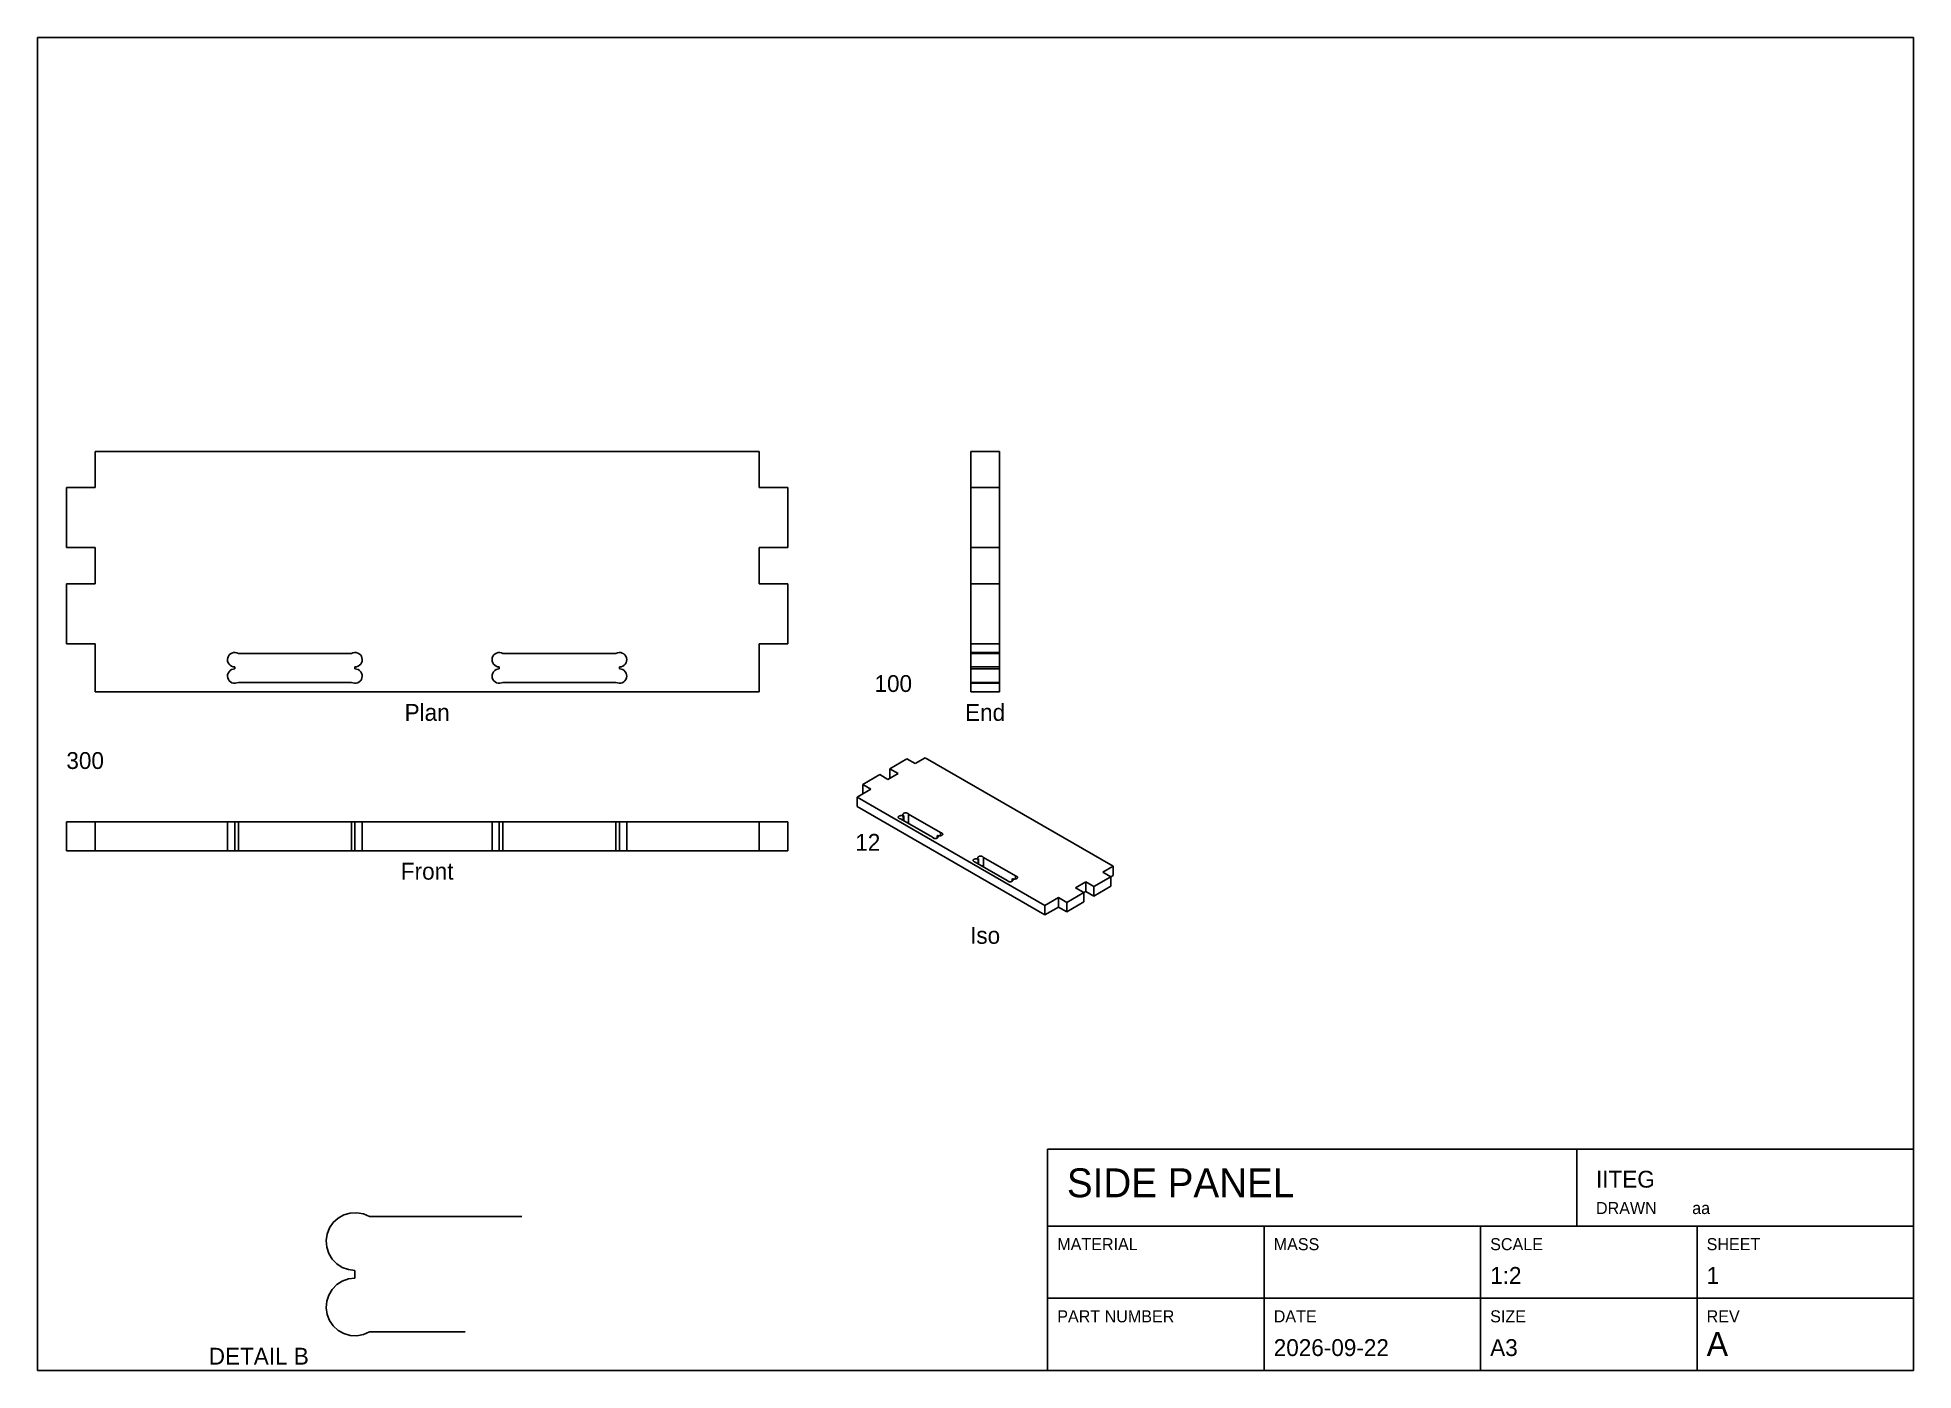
# Model space of a CAD drawing. Header units: millimetres. Extents: x 20 to 410, y 10 to 287.
import ezdxf
from ezdxf.enums import TextEntityAlignment as Align

# ---------------------------------------------------------------- set-up
doc = ezdxf.new("R2010")
doc.units = ezdxf.units.MM
for name, color, linetype in [('ANNOTATION', 2, 'CONTINUOUS'), ('BORDER', 1, 'CONTINUOUS'), ('VIEW_HIDDEN', 5, 'CONTINUOUS'), ('VIEW_VISIBLE', 3, 'CONTINUOUS')]:
    doc.layers.add(name, color=color, linetype=linetype)

msp = doc.modelspace()

# ---------------------------------------------------------------- texts
at = {"layer": 'ANNOTATION'}
for s, height, p in [('100', 3.5, (194, 151)), ('300', 3.5, (26, 135)), ('12', 3.5, (190, 118)), ('SIDE PANEL', 6, (234, 46)), ('IITEG', 3.5, (344, 48)), ('DRAWN', 2.5, (344, 42.5)), ('aa', 2.5, (364, 42.5)), ('MATERIAL', 2.5, (232, 35)), ('MASS', 2.5, (277, 35)), ('SCALE', 2.5, (322, 35)), ('SHEET', 2.5, (367, 35)), ('1:2', 3.5, (322, 28)), ('1', 3.5, (367, 28)), ('PART NUMBER', 2.5, (232, 20)), ('DATE', 2.5, (277, 20)), ('SIZE', 2.5, (322, 20)), ('REV', 2.5, (367, 20)), ('2026-09-22', 3.5, (277, 13)), ('A3', 3.5, (322, 13)), ('A', 5, (367, 13))]:
    msp.add_text(s, height=height, dxfattribs=at).set_placement(p)
for s, p in [('Plan', (101, 145)), ('End', (217.000001, 145)), ('Front', (101, 112)), ('Iso', (217.000001, 98.670068)), ('DETAIL B', (66, 11.21241))]:
    msp.add_text(s, height=3.5, dxfattribs=at).set_placement(p, align=Align.CENTER)

# ---------------------------------------------------------------- linework, layer by layer
at = {"layer": 'BORDER'}
for p, q in [((410, 287), (20, 287)), ((20, 287), (20, 10)), ((410, 10), (410, 287)), ((230, 56), (410, 56)), ((230, 10), (230, 56)), ((340, 40), (340, 56)), ((410, 10), (410, 56)), ((230, 40), (410, 40)), ((275, 10), (275, 40)), ((320, 10), (320, 40)), ((365, 10), (365, 40)), ((230, 25), (410, 25)), ((20, 10), (410, 10)), ((230, 10), (410, 10))]:
    msp.add_line(p, q, dxfattribs=at)
at = {"layer": 'VIEW_HIDDEN'}
for p, q in [((32, 201), (32, 193.5)), ((170, 201), (32, 201)), ((170, 193.5), (170, 201)), ((214.000001, 193.5), (214.000001, 201)), ((214.000001, 201), (220.000001, 201)), ((220.000001, 193.5), (220.000001, 201)), ((26, 193.5), (26, 181)), ((32, 193.5), (26, 193.5)), ((176, 193.5), (170, 193.5)), ((176, 181), (176, 193.5)), ((214.000001, 181), (214.000001, 193.5)), ((214.000001, 193.5), (220.000001, 193.5)), ((214.000001, 193.5), (220.000001, 193.5)), ((214.000001, 193.5), (220.000001, 193.5)), ((220.000001, 181), (220.000001, 193.5)), ((26, 181), (32, 181)), ((32, 181), (32, 173.5)), ((170, 173.5), (170, 181)), ((170, 181), (176, 181)), ((214.000001, 173.5), (214.000001, 181)), ((214.000001, 181), (220.000001, 181)), ((214.000001, 181), (220.000001, 181)), ((214.000001, 181), (220.000001, 181)), ((220.000001, 173.5), (220.000001, 181)), ((26, 173.5), (26, 161)), ((32, 173.5), (26, 173.5)), ((176, 173.5), (170, 173.5)), ((176, 161), (176, 173.5)), ((214.000001, 161), (214.000001, 173.5)), ((214.000001, 173.5), (220.000001, 173.5)), ((214.000001, 173.5), (220.000001, 173.5)), ((214.000001, 173.5), (220.000001, 173.5)), ((220.000001, 161), (220.000001, 173.5)), ((26, 161), (32, 161)), ((32, 161), (32, 151)), ((170, 151), (170, 161)), ((170, 161), (176, 161)), ((214.000001, 161), (220.000001, 161)), ((214.000001, 151), (214.000001, 161)), ((214.000001, 161), (220.000001, 161)), ((214.000001, 161), (220.000001, 161)), ((220.000001, 151), (220.000001, 161)), ((59.500776, 157.748237), (59.550863, 158.087299)), ((59.528963, 157.406657), (59.500776, 157.748237)), ((59.633953, 157.080392), (59.528963, 157.406657)), ((59.550863, 158.087299), (59.676608, 158.40614)), ((59.810263, 156.786476), (59.633953, 157.080392)), ((59.676608, 158.40614), (59.871447, 158.688114)), ((60.04869, 156.540256), (59.810263, 156.786476)), ((59.871447, 158.688114), (60.125208, 158.918499)), ((60.336783, 156.354585), (60.04869, 156.540256)), ((60.125208, 158.918499), (60.424641, 159.085266)), ((60.659503, 156.239158), (60.336783, 156.354585)), ((60.424641, 159.085266), (60.754113, 159.17971)), ((61, 156.2), (60.659503, 156.239158)), ((60.754113, 159.17971), (61.096423, 159.196898)), ((61, 155.8), (61, 156.2)), ((61.096423, 159.196898), (61.433699, 159.135934)), ((61.433699, 159.135934), (61.748332, 159)), ((61.748332, 159), (85.251669, 159)), ((85.251669, 159), (85.566301, 159.135934)), ((85.566301, 159.135934), (85.903577, 159.196898)), ((85.903577, 159.196898), (86.245887, 159.17971)), ((86.340497, 156.239158), (86, 156.2)), ((86, 156.2), (86, 155.8)), ((86.245887, 159.17971), (86.57536, 159.085266)), ((86.663217, 156.354585), (86.340497, 156.239158)), ((86.57536, 159.085266), (86.874793, 158.918499)), ((86.951311, 156.540256), (86.663217, 156.354585)), ((86.874793, 158.918499), (87.128553, 158.688114)), ((87.189737, 156.786476), (86.951311, 156.540256)), ((87.128553, 158.688114), (87.323393, 158.40614)), ((87.366048, 157.080392), (87.189737, 156.786476)), ((87.323393, 158.40614), (87.449138, 158.087299)), ((87.471037, 157.406657), (87.366048, 157.080392)), ((87.449138, 158.087299), (87.499225, 157.748237)), ((87.499225, 157.748237), (87.471037, 157.406657)), ((114.500776, 157.748237), (114.550863, 158.087299)), ((114.528963, 157.406657), (114.500776, 157.748237)), ((114.633953, 157.080392), (114.528963, 157.406657)), ((114.550863, 158.087299), (114.676608, 158.40614)), ((114.810263, 156.786476), (114.633953, 157.080392)), ((114.676608, 158.40614), (114.871447, 158.688114)), ((115.04869, 156.540256), (114.810263, 156.786476)), ((114.871447, 158.688114), (115.125208, 158.918499)), ((115.336783, 156.354585), (115.04869, 156.540256)), ((115.125208, 158.918499), (115.424641, 159.085266)), ((115.659503, 156.239158), (115.336783, 156.354585)), ((115.424641, 159.085266), (115.754113, 159.17971)), ((116, 156.2), (115.659503, 156.239158)), ((115.754113, 159.17971), (116.096423, 159.196898)), ((116, 155.8), (116, 156.2)), ((116.096423, 159.196898), (116.433699, 159.135934)), ((116.433699, 159.135934), (116.748332, 159)), ((116.748332, 159), (140.251669, 159)), ((140.251669, 159), (140.566301, 159.135934)), ((140.566301, 159.135934), (140.903577, 159.196898)), ((140.903577, 159.196898), (141.245887, 159.17971)), ((141.340497, 156.239158), (141, 156.2)), ((141, 156.2), (141, 155.8)), ((141.245887, 159.17971), (141.57536, 159.085266)), ((141.663217, 156.354585), (141.340497, 156.239158)), ((141.57536, 159.085266), (141.874793, 158.918499)), ((141.951311, 156.540256), (141.663217, 156.354585)), ((141.874793, 158.918499), (142.128553, 158.688114)), ((142.189737, 156.786476), (141.951311, 156.540256)), ((142.128553, 158.688114), (142.323393, 158.40614)), ((142.366048, 157.080392), (142.189737, 156.786476)), ((142.323393, 158.40614), (142.449138, 158.087299)), ((142.471037, 157.406657), (142.366048, 157.080392)), ((142.449138, 158.087299), (142.499225, 157.748237)), ((142.499225, 157.748237), (142.471037, 157.406657)), ((214.000001, 159.198956), (214.000001, 159.2)), ((214.000001, 159.2), (214.000001, 159.162392)), ((214.000001, 159.162392), (214.000001, 159.2)), ((214.000001, 159.2), (214.000001, 159.198956)), ((214.000001, 159.198956), (214.000001, 159.2)), ((214.000001, 159.2), (214.000001, 159.162392)), ((214.000001, 159.162392), (214.000001, 159.2)), ((214.000001, 159.2), (214.000001, 159.198956)), ((220.000001, 159.2), (214.000001, 159.2)), ((220.000001, 159.2), (214.000001, 159.2)), ((220.000001, 159.2), (214.000001, 159.2)), ((220.000001, 159.2), (214.000001, 159.2)), ((214.000001, 159.195827), (214.000001, 159.198956)), ((214.000001, 159.198956), (214.000001, 159.195827)), ((214.000001, 159.195827), (214.000001, 159.198956)), ((214.000001, 159.198956), (214.000001, 159.195827)), ((214.000001, 159.190615), (214.000001, 159.195827)), ((214.000001, 159.195827), (214.000001, 159.190615)), ((214.000001, 159.190615), (214.000001, 159.195827)), ((214.000001, 159.195827), (214.000001, 159.190615)), ((214.000001, 159.183328), (214.000001, 159.190615)), ((214.000001, 159.190615), (214.000001, 159.183328)), ((214.000001, 159.183328), (214.000001, 159.190615)), ((214.000001, 159.190615), (214.000001, 159.183328)), ((214.000001, 159.173978), (214.000001, 159.183328)), ((214.000001, 159.183328), (214.000001, 159.173978)), ((214.000001, 159.173978), (214.000001, 159.183328)), ((214.000001, 159.183328), (214.000001, 159.173978)), ((214.000001, 159.162576), (214.000001, 159.173978)), ((214.000001, 159.173978), (214.000001, 159.162576)), ((214.000001, 159.162576), (214.000001, 159.173978)), ((214.000001, 159.173978), (214.000001, 159.162576)), ((214.000001, 159.149138), (214.000001, 159.162576)), ((214.000001, 159.162576), (214.000001, 159.149138)), ((214.000001, 159.149138), (214.000001, 159.162576)), ((214.000001, 159.162576), (214.000001, 159.149138)), ((214.000001, 159.162392), (214.000001, 159.051454)), ((214.000001, 159.051454), (214.000001, 159.162392)), ((214.000001, 159.162392), (214.000001, 159.051454)), ((214.000001, 159.051454), (214.000001, 159.162392)), ((214.000001, 159.133684), (214.000001, 159.149138)), ((214.000001, 159.149138), (214.000001, 159.133684)), ((214.000001, 159.133684), (214.000001, 159.149138)), ((214.000001, 159.149138), (214.000001, 159.133684)), ((214.000001, 159.116234), (214.000001, 159.133684)), ((214.000001, 159.133684), (214.000001, 159.116234)), ((214.000001, 159.116234), (214.000001, 159.133684)), ((214.000001, 159.133684), (214.000001, 159.116234)), ((214.000001, 159.096813), (214.000001, 159.116234)), ((214.000001, 159.116234), (214.000001, 159.096813)), ((214.000001, 159.096813), (214.000001, 159.116234)), ((214.000001, 159.116234), (214.000001, 159.096813)), ((214.000001, 159.075448), (214.000001, 159.096813)), ((214.000001, 159.096813), (214.000001, 159.075448)), ((214.000001, 159.075448), (214.000001, 159.096813)), ((214.000001, 159.096813), (214.000001, 159.075448)), ((214.000001, 159.052169), (214.000001, 159.075448)), ((214.000001, 159.075448), (214.000001, 159.052169)), ((214.000001, 159.052169), (214.000001, 159.075448)), ((214.000001, 159.075448), (214.000001, 159.052169)), ((214.000001, 159.027008), (214.000001, 159.052169)), ((214.000001, 159.052169), (214.000001, 159.027008)), ((214.000001, 159.027008), (214.000001, 159.052169)), ((214.000001, 159.052169), (214.000001, 159.027008)), ((214.000001, 159.051454), (214.000001, 158.872748)), ((214.000001, 158.872748), (214.000001, 159.051454)), ((214.000001, 159.051454), (214.000001, 158.872748)), ((214.000001, 158.872748), (214.000001, 159.051454)), ((214.000001, 159), (214.000001, 159.027008)), ((214.000001, 159.027008), (214.000001, 159)), ((214.000001, 159), (214.000001, 159.027008)), ((214.000001, 159.027008), (214.000001, 159)), ((214.000001, 159), (220.000001, 159)), ((214.000001, 159), (220.000001, 159)), ((214.000001, 159), (220.000001, 159)), ((214.000001, 159), (220.000001, 159)), ((214.000001, 158.872748), (214.000001, 158.635235)), ((214.000001, 158.635235), (214.000001, 158.872748)), ((214.000001, 158.872748), (214.000001, 158.635235)), ((214.000001, 158.635235), (214.000001, 158.872748)), ((214.000001, 158.635235), (214.000001, 158.350826)), ((214.000001, 158.350826), (214.000001, 158.635235)), ((214.000001, 158.635235), (214.000001, 158.350826)), ((214.000001, 158.350826), (214.000001, 158.635235)), ((214.000001, 158.350826), (214.000001, 158.033782)), ((214.000001, 158.033782), (214.000001, 158.350826)), ((214.000001, 158.350826), (214.000001, 158.033782)), ((214.000001, 158.033782), (214.000001, 158.350826)), ((214.000001, 158.033782), (214.000001, 157.7)), ((214.000001, 157.7), (214.000001, 158.033782)), ((214.000001, 158.033782), (214.000001, 157.7)), ((214.000001, 157.7), (214.000001, 158.033782)), ((214.000001, 157.7), (214.000001, 157.366219)), ((214.000001, 157.366219), (214.000001, 157.7)), ((214.000001, 157.7), (214.000001, 157.366219)), ((214.000001, 157.366219), (214.000001, 157.7)), ((214.000001, 157.366219), (214.000001, 157.049175)), ((214.000001, 157.049175), (214.000001, 157.366219)), ((214.000001, 157.366219), (214.000001, 157.049175)), ((214.000001, 157.049175), (214.000001, 157.366219)), ((214.000001, 157.049175), (214.000001, 156.764766)), ((214.000001, 156.764766), (214.000001, 157.049175)), ((214.000001, 157.049175), (214.000001, 156.764766)), ((214.000001, 156.764766), (214.000001, 157.049175)), ((214.000001, 156.764766), (214.000001, 156.527253)), ((214.000001, 156.527253), (214.000001, 156.764766)), ((214.000001, 156.764766), (214.000001, 156.527253)), ((214.000001, 156.527253), (214.000001, 156.764766)), ((214.000001, 156.527253), (214.000001, 156.348547)), ((214.000001, 156.348547), (214.000001, 156.527253)), ((214.000001, 156.527253), (214.000001, 156.348547)), ((214.000001, 156.348547), (214.000001, 156.527253)), ((214.000001, 156.348547), (214.000001, 156.237608)), ((214.000001, 156.237608), (214.000001, 156.348547)), ((214.000001, 156.348547), (214.000001, 156.237608)), ((214.000001, 156.237608), (214.000001, 156.348547)), ((214.000001, 156.237608), (214.000001, 156.2)), ((214.000001, 156.2), (214.000001, 156.237608)), ((214.000001, 156.237608), (214.000001, 156.2)), ((214.000001, 156.2), (214.000001, 156.237608)), ((214.000001, 156.2), (214.000001, 155.8)), ((214.000001, 155.8), (214.000001, 156.2)), ((214.000001, 156.2), (214.000001, 155.8)), ((214.000001, 155.8), (214.000001, 156.2)), ((214.000001, 156.2), (220.000001, 156.2)), ((214.000001, 156.2), (220.000001, 156.2)), ((214.000001, 156.2), (220.000001, 156.2)), ((214.000001, 156.2), (220.000001, 156.2)), ((220.000001, 159.198956), (220.000001, 159.2)), ((220.000001, 159.2), (220.000001, 159.162392)), ((220.000001, 159.162392), (220.000001, 159.2)), ((220.000001, 159.2), (220.000001, 159.198956)), ((220.000001, 159.198956), (220.000001, 159.2)), ((220.000001, 159.2), (220.000001, 159.162392)), ((220.000001, 159.162392), (220.000001, 159.2)), ((220.000001, 159.2), (220.000001, 159.198956)), ((220.000001, 159.195827), (220.000001, 159.198956)), ((220.000001, 159.198956), (220.000001, 159.195827)), ((220.000001, 159.195827), (220.000001, 159.198956)), ((220.000001, 159.198956), (220.000001, 159.195827)), ((220.000001, 159.190615), (220.000001, 159.195827)), ((220.000001, 159.195827), (220.000001, 159.190615)), ((220.000001, 159.190615), (220.000001, 159.195827)), ((220.000001, 159.195827), (220.000001, 159.190615)), ((220.000001, 159.183328), (220.000001, 159.190615)), ((220.000001, 159.190615), (220.000001, 159.183328)), ((220.000001, 159.183328), (220.000001, 159.190615)), ((220.000001, 159.190615), (220.000001, 159.183328)), ((220.000001, 159.173978), (220.000001, 159.183328)), ((220.000001, 159.183328), (220.000001, 159.173978)), ((220.000001, 159.173978), (220.000001, 159.183328)), ((220.000001, 159.183328), (220.000001, 159.173978)), ((220.000001, 159.162576), (220.000001, 159.173978)), ((220.000001, 159.173978), (220.000001, 159.162576)), ((220.000001, 159.162576), (220.000001, 159.173978)), ((220.000001, 159.173978), (220.000001, 159.162576)), ((220.000001, 159.149138), (220.000001, 159.162576)), ((220.000001, 159.162576), (220.000001, 159.149138)), ((220.000001, 159.149138), (220.000001, 159.162576)), ((220.000001, 159.162576), (220.000001, 159.149138)), ((220.000001, 159.162392), (220.000001, 159.051454)), ((220.000001, 159.051454), (220.000001, 159.162392)), ((220.000001, 159.162392), (220.000001, 159.051454)), ((220.000001, 159.051454), (220.000001, 159.162392)), ((220.000001, 159.133684), (220.000001, 159.149138)), ((220.000001, 159.149138), (220.000001, 159.133684)), ((220.000001, 159.133684), (220.000001, 159.149138)), ((220.000001, 159.149138), (220.000001, 159.133684)), ((220.000001, 159.116234), (220.000001, 159.133684)), ((220.000001, 159.133684), (220.000001, 159.116234)), ((220.000001, 159.116234), (220.000001, 159.133684)), ((220.000001, 159.133684), (220.000001, 159.116234)), ((220.000001, 159.096813), (220.000001, 159.116234)), ((220.000001, 159.116234), (220.000001, 159.096813)), ((220.000001, 159.096813), (220.000001, 159.116234)), ((220.000001, 159.116234), (220.000001, 159.096813)), ((220.000001, 159.075448), (220.000001, 159.096813)), ((220.000001, 159.096813), (220.000001, 159.075448)), ((220.000001, 159.075448), (220.000001, 159.096813)), ((220.000001, 159.096813), (220.000001, 159.075448)), ((220.000001, 159.052169), (220.000001, 159.075448)), ((220.000001, 159.075448), (220.000001, 159.052169)), ((220.000001, 159.052169), (220.000001, 159.075448)), ((220.000001, 159.075448), (220.000001, 159.052169)), ((220.000001, 159.027008), (220.000001, 159.052169)), ((220.000001, 159.052169), (220.000001, 159.027008)), ((220.000001, 159.027008), (220.000001, 159.052169)), ((220.000001, 159.052169), (220.000001, 159.027008)), ((220.000001, 159.051454), (220.000001, 158.872748)), ((220.000001, 158.872748), (220.000001, 159.051454)), ((220.000001, 159.051454), (220.000001, 158.872748)), ((220.000001, 158.872748), (220.000001, 159.051454)), ((220.000001, 159), (220.000001, 159.027008)), ((220.000001, 159.027008), (220.000001, 159)), ((220.000001, 159), (220.000001, 159.027008)), ((220.000001, 159.027008), (220.000001, 159)), ((220.000001, 158.872748), (220.000001, 158.635235)), ((220.000001, 158.635235), (220.000001, 158.872748)), ((220.000001, 158.872748), (220.000001, 158.635235)), ((220.000001, 158.635235), (220.000001, 158.872748)), ((220.000001, 158.635235), (220.000001, 158.350826)), ((220.000001, 158.350826), (220.000001, 158.635235)), ((220.000001, 158.635235), (220.000001, 158.350826)), ((220.000001, 158.350826), (220.000001, 158.635235)), ((220.000001, 158.350826), (220.000001, 158.033782)), ((220.000001, 158.033782), (220.000001, 158.350826)), ((220.000001, 158.350826), (220.000001, 158.033782)), ((220.000001, 158.033782), (220.000001, 158.350826)), ((220.000001, 158.033782), (220.000001, 157.7)), ((220.000001, 157.7), (220.000001, 158.033782)), ((220.000001, 158.033782), (220.000001, 157.7)), ((220.000001, 157.7), (220.000001, 158.033782)), ((220.000001, 157.7), (220.000001, 157.366219)), ((220.000001, 157.366219), (220.000001, 157.7)), ((220.000001, 157.7), (220.000001, 157.366219)), ((220.000001, 157.366219), (220.000001, 157.7)), ((220.000001, 157.366219), (220.000001, 157.049175)), ((220.000001, 157.049175), (220.000001, 157.366219)), ((220.000001, 157.366219), (220.000001, 157.049175)), ((220.000001, 157.049175), (220.000001, 157.366219)), ((220.000001, 157.049175), (220.000001, 156.764766)), ((220.000001, 156.764766), (220.000001, 157.049175)), ((220.000001, 157.049175), (220.000001, 156.764766)), ((220.000001, 156.764766), (220.000001, 157.049175)), ((220.000001, 156.764766), (220.000001, 156.527253)), ((220.000001, 156.527253), (220.000001, 156.764766)), ((220.000001, 156.764766), (220.000001, 156.527253)), ((220.000001, 156.527253), (220.000001, 156.764766)), ((220.000001, 156.527253), (220.000001, 156.348547)), ((220.000001, 156.348547), (220.000001, 156.527253)), ((220.000001, 156.527253), (220.000001, 156.348547)), ((220.000001, 156.348547), (220.000001, 156.527253)), ((220.000001, 156.348547), (220.000001, 156.237608)), ((220.000001, 156.237608), (220.000001, 156.348547)), ((220.000001, 156.348547), (220.000001, 156.237608)), ((220.000001, 156.237608), (220.000001, 156.348547)), ((220.000001, 156.237608), (220.000001, 156.2)), ((220.000001, 156.2), (220.000001, 156.237608)), ((220.000001, 156.237608), (220.000001, 156.2)), ((220.000001, 156.2), (220.000001, 156.237608)), ((220.000001, 156.2), (220.000001, 155.8)), ((220.000001, 155.8), (220.000001, 156.2)), ((220.000001, 156.2), (220.000001, 155.8)), ((220.000001, 155.8), (220.000001, 156.2)), ((59.500776, 154.251764), (59.528963, 154.593344)), ((59.550863, 153.912702), (59.500776, 154.251764)), ((59.528963, 154.593344), (59.633953, 154.919609)), ((59.676608, 153.593861), (59.550863, 153.912702)), ((59.633953, 154.919609), (59.810263, 155.213524)), ((59.871447, 153.311887), (59.676608, 153.593861)), ((59.810263, 155.213524), (60.04869, 155.459745)), ((60.125208, 153.081502), (59.871447, 153.311887)), ((60.04869, 155.459745), (60.336783, 155.645416)), ((60.424641, 152.914734), (60.125208, 153.081502)), ((60.336783, 155.645416), (60.659503, 155.760843)), ((60.754113, 152.820291), (60.424641, 152.914734)), ((60.659503, 155.760843), (61, 155.8)), ((61.096423, 152.803103), (60.754113, 152.820291)), ((61.433699, 152.864067), (61.096423, 152.803103)), ((61.748332, 153), (61.433699, 152.864067)), ((85.251669, 153), (61.748332, 153)), ((85.566301, 152.864067), (85.251669, 153)), ((85.903577, 152.803103), (85.566301, 152.864067)), ((86.245887, 152.820291), (85.903577, 152.803103)), ((86, 155.8), (86.340497, 155.760843)), ((86.57536, 152.914734), (86.245887, 152.820291)), ((86.340497, 155.760843), (86.663217, 155.645416)), ((86.874793, 153.081502), (86.57536, 152.914734)), ((86.663217, 155.645416), (86.951311, 155.459745)), ((87.128553, 153.311887), (86.874793, 153.081502)), ((86.951311, 155.459745), (87.189737, 155.213524)), ((87.323393, 153.593861), (87.128553, 153.311887)), ((87.189737, 155.213524), (87.366048, 154.919609)), ((87.449138, 153.912702), (87.323393, 153.593861)), ((87.366048, 154.919609), (87.471037, 154.593344)), ((87.499225, 154.251764), (87.449138, 153.912702)), ((87.471037, 154.593344), (87.499225, 154.251764)), ((114.500776, 154.251764), (114.528963, 154.593344)), ((114.550863, 153.912702), (114.500776, 154.251764)), ((114.528963, 154.593344), (114.633953, 154.919609)), ((114.676608, 153.593861), (114.550863, 153.912702)), ((114.633953, 154.919609), (114.810263, 155.213524)), ((114.871447, 153.311887), (114.676608, 153.593861)), ((114.810263, 155.213524), (115.04869, 155.459745)), ((115.125208, 153.081502), (114.871447, 153.311887)), ((115.04869, 155.459745), (115.336783, 155.645416)), ((115.424641, 152.914734), (115.125208, 153.081502)), ((115.336783, 155.645416), (115.659503, 155.760843)), ((115.754113, 152.820291), (115.424641, 152.914734)), ((115.659503, 155.760843), (116, 155.8)), ((116.096423, 152.803103), (115.754113, 152.820291)), ((116.433699, 152.864067), (116.096423, 152.803103)), ((116.748332, 153), (116.433699, 152.864067)), ((140.251669, 153), (116.748332, 153)), ((140.566301, 152.864067), (140.251669, 153)), ((140.903577, 152.803103), (140.566301, 152.864067)), ((141.245887, 152.820291), (140.903577, 152.803103)), ((141, 155.8), (141.340497, 155.760843)), ((141.57536, 152.914734), (141.245887, 152.820291)), ((141.340497, 155.760843), (141.663217, 155.645416)), ((141.874793, 153.081502), (141.57536, 152.914734)), ((141.663217, 155.645416), (141.951311, 155.459745)), ((142.128553, 153.311887), (141.874793, 153.081502)), ((141.951311, 155.459745), (142.189737, 155.213524)), ((142.323393, 153.593861), (142.128553, 153.311887)), ((142.189737, 155.213524), (142.366048, 154.919609)), ((142.449138, 153.912702), (142.323393, 153.593861)), ((142.366048, 154.919609), (142.471037, 154.593344)), ((142.499225, 154.251764), (142.449138, 153.912702)), ((142.471037, 154.593344), (142.499225, 154.251764)), ((214.000001, 155.762392), (214.000001, 155.8)), ((214.000001, 155.8), (214.000001, 155.762392)), ((214.000001, 155.762392), (214.000001, 155.8)), ((214.000001, 155.8), (214.000001, 155.762392)), ((214.000001, 155.8), (220.000001, 155.8)), ((214.000001, 155.8), (220.000001, 155.8)), ((214.000001, 155.8), (220.000001, 155.8)), ((214.000001, 155.8), (220.000001, 155.8)), ((214.000001, 155.651454), (214.000001, 155.762392)), ((214.000001, 155.762392), (214.000001, 155.651454)), ((214.000001, 155.651454), (214.000001, 155.762392)), ((214.000001, 155.762392), (214.000001, 155.651454)), ((214.000001, 155.472748), (214.000001, 155.651454)), ((214.000001, 155.651454), (214.000001, 155.472748)), ((214.000001, 155.472748), (214.000001, 155.651454)), ((214.000001, 155.651454), (214.000001, 155.472748)), ((214.000001, 155.235235), (214.000001, 155.472748)), ((214.000001, 155.472748), (214.000001, 155.235235)), ((214.000001, 155.235235), (214.000001, 155.472748)), ((214.000001, 155.472748), (214.000001, 155.235235)), ((214.000001, 154.950826), (214.000001, 155.235235)), ((214.000001, 155.235235), (214.000001, 154.950826)), ((214.000001, 154.950826), (214.000001, 155.235235)), ((214.000001, 155.235235), (214.000001, 154.950826)), ((214.000001, 154.633782), (214.000001, 154.950826)), ((214.000001, 154.950826), (214.000001, 154.633782)), ((214.000001, 154.633782), (214.000001, 154.950826)), ((214.000001, 154.950826), (214.000001, 154.633782)), ((214.000001, 154.3), (214.000001, 154.633782)), ((214.000001, 154.633782), (214.000001, 154.3)), ((214.000001, 154.3), (214.000001, 154.633782)), ((214.000001, 154.633782), (214.000001, 154.3)), ((214.000001, 153.966219), (214.000001, 154.3)), ((214.000001, 154.3), (214.000001, 153.966219)), ((214.000001, 153.966219), (214.000001, 154.3)), ((214.000001, 154.3), (214.000001, 153.966219)), ((214.000001, 153.649175), (214.000001, 153.966219)), ((214.000001, 153.966219), (214.000001, 153.649175)), ((214.000001, 153.649175), (214.000001, 153.966219)), ((214.000001, 153.966219), (214.000001, 153.649175)), ((214.000001, 153.364766), (214.000001, 153.649175)), ((214.000001, 153.649175), (214.000001, 153.364766)), ((214.000001, 153.364766), (214.000001, 153.649175)), ((214.000001, 153.649175), (214.000001, 153.364766)), ((214.000001, 153.127253), (214.000001, 153.364766)), ((214.000001, 153.364766), (214.000001, 153.127253)), ((214.000001, 153.127253), (214.000001, 153.364766)), ((214.000001, 153.364766), (214.000001, 153.127253)), ((214.000001, 152.948547), (214.000001, 153.127253)), ((214.000001, 153.127253), (214.000001, 152.948547)), ((214.000001, 152.948547), (214.000001, 153.127253)), ((214.000001, 153.127253), (214.000001, 152.948547)), ((214.000001, 153), (214.000001, 152.972993)), ((214.000001, 152.972993), (214.000001, 153)), ((214.000001, 153), (214.000001, 152.972993)), ((214.000001, 152.972993), (214.000001, 153)), ((214.000001, 153), (220.000001, 153)), ((214.000001, 153), (220.000001, 153)), ((214.000001, 153), (220.000001, 153)), ((214.000001, 153), (220.000001, 153)), ((214.000001, 152.972993), (214.000001, 152.947832)), ((214.000001, 152.947832), (214.000001, 152.972993)), ((214.000001, 152.972993), (214.000001, 152.947832)), ((214.000001, 152.947832), (214.000001, 152.972993)), ((214.000001, 152.837608), (214.000001, 152.948547)), ((214.000001, 152.948547), (214.000001, 152.837608)), ((214.000001, 152.837608), (214.000001, 152.948547)), ((214.000001, 152.948547), (214.000001, 152.837608)), ((214.000001, 152.947832), (214.000001, 152.924552)), ((214.000001, 152.924552), (214.000001, 152.947832)), ((214.000001, 152.947832), (214.000001, 152.924552)), ((214.000001, 152.924552), (214.000001, 152.947832)), ((214.000001, 152.924552), (214.000001, 152.903188)), ((214.000001, 152.903188), (214.000001, 152.924552)), ((214.000001, 152.924552), (214.000001, 152.903188)), ((214.000001, 152.903188), (214.000001, 152.924552)), ((214.000001, 152.903188), (214.000001, 152.883767)), ((214.000001, 152.883767), (214.000001, 152.903188)), ((214.000001, 152.903188), (214.000001, 152.883767)), ((214.000001, 152.883767), (214.000001, 152.903188)), ((214.000001, 152.883767), (214.000001, 152.866317)), ((214.000001, 152.866317), (214.000001, 152.883767)), ((214.000001, 152.883767), (214.000001, 152.866317)), ((214.000001, 152.866317), (214.000001, 152.883767)), ((214.000001, 152.866317), (214.000001, 152.850863)), ((214.000001, 152.850863), (214.000001, 152.866317)), ((214.000001, 152.866317), (214.000001, 152.850863)), ((214.000001, 152.850863), (214.000001, 152.866317)), ((214.000001, 152.850863), (214.000001, 152.837425)), ((214.000001, 152.837425), (214.000001, 152.850863)), ((214.000001, 152.850863), (214.000001, 152.837425)), ((214.000001, 152.837425), (214.000001, 152.850863)), ((214.000001, 152.8), (214.000001, 152.837608)), ((214.000001, 152.837608), (214.000001, 152.8)), ((214.000001, 152.8), (214.000001, 152.837608)), ((214.000001, 152.837608), (214.000001, 152.8)), ((214.000001, 152.837425), (214.000001, 152.826023)), ((214.000001, 152.826023), (214.000001, 152.837425)), ((214.000001, 152.837425), (214.000001, 152.826023)), ((214.000001, 152.826023), (214.000001, 152.837425)), ((214.000001, 152.826023), (214.000001, 152.816672)), ((214.000001, 152.816672), (214.000001, 152.826023)), ((214.000001, 152.826023), (214.000001, 152.816672)), ((214.000001, 152.816672), (214.000001, 152.826023)), ((214.000001, 152.816672), (214.000001, 152.809386)), ((214.000001, 152.809386), (214.000001, 152.816672)), ((214.000001, 152.816672), (214.000001, 152.809386)), ((214.000001, 152.809386), (214.000001, 152.816672)), ((214.000001, 152.809386), (214.000001, 152.804174)), ((214.000001, 152.804174), (214.000001, 152.809386)), ((214.000001, 152.809386), (214.000001, 152.804174)), ((214.000001, 152.804174), (214.000001, 152.809386)), ((214.000001, 152.804174), (214.000001, 152.801044)), ((214.000001, 152.801044), (214.000001, 152.804174)), ((214.000001, 152.804174), (214.000001, 152.801044)), ((214.000001, 152.801044), (214.000001, 152.804174)), ((214.000001, 152.801044), (214.000001, 152.8)), ((214.000001, 152.8), (214.000001, 152.801044)), ((214.000001, 152.801044), (214.000001, 152.8)), ((214.000001, 152.8), (214.000001, 152.801044)), ((220.000001, 152.8), (214.000001, 152.8)), ((220.000001, 152.8), (214.000001, 152.8)), ((220.000001, 152.8), (214.000001, 152.8)), ((220.000001, 152.8), (214.000001, 152.8)), ((220.000001, 155.762392), (220.000001, 155.8)), ((220.000001, 155.8), (220.000001, 155.762392)), ((220.000001, 155.762392), (220.000001, 155.8)), ((220.000001, 155.8), (220.000001, 155.762392)), ((220.000001, 155.651454), (220.000001, 155.762392)), ((220.000001, 155.762392), (220.000001, 155.651454)), ((220.000001, 155.651454), (220.000001, 155.762392)), ((220.000001, 155.762392), (220.000001, 155.651454)), ((220.000001, 155.472748), (220.000001, 155.651454)), ((220.000001, 155.651454), (220.000001, 155.472748)), ((220.000001, 155.472748), (220.000001, 155.651454)), ((220.000001, 155.651454), (220.000001, 155.472748)), ((220.000001, 155.235235), (220.000001, 155.472748)), ((220.000001, 155.472748), (220.000001, 155.235235)), ((220.000001, 155.235235), (220.000001, 155.472748)), ((220.000001, 155.472748), (220.000001, 155.235235)), ((220.000001, 154.950826), (220.000001, 155.235235)), ((220.000001, 155.235235), (220.000001, 154.950826)), ((220.000001, 154.950826), (220.000001, 155.235235)), ((220.000001, 155.235235), (220.000001, 154.950826)), ((220.000001, 154.633782), (220.000001, 154.950826)), ((220.000001, 154.950826), (220.000001, 154.633782)), ((220.000001, 154.633782), (220.000001, 154.950826)), ((220.000001, 154.950826), (220.000001, 154.633782)), ((220.000001, 154.3), (220.000001, 154.633782)), ((220.000001, 154.633782), (220.000001, 154.3)), ((220.000001, 154.3), (220.000001, 154.633782)), ((220.000001, 154.633782), (220.000001, 154.3)), ((220.000001, 153.966219), (220.000001, 154.3)), ((220.000001, 154.3), (220.000001, 153.966219)), ((220.000001, 153.966219), (220.000001, 154.3)), ((220.000001, 154.3), (220.000001, 153.966219)), ((220.000001, 153.649175), (220.000001, 153.966219)), ((220.000001, 153.966219), (220.000001, 153.649175)), ((220.000001, 153.649175), (220.000001, 153.966219)), ((220.000001, 153.966219), (220.000001, 153.649175)), ((220.000001, 153.364766), (220.000001, 153.649175)), ((220.000001, 153.649175), (220.000001, 153.364766)), ((220.000001, 153.364766), (220.000001, 153.649175)), ((220.000001, 153.649175), (220.000001, 153.364766)), ((220.000001, 153.127253), (220.000001, 153.364766)), ((220.000001, 153.364766), (220.000001, 153.127253)), ((220.000001, 153.127253), (220.000001, 153.364766)), ((220.000001, 153.364766), (220.000001, 153.127253)), ((220.000001, 152.948547), (220.000001, 153.127253)), ((220.000001, 153.127253), (220.000001, 152.948547)), ((220.000001, 152.948547), (220.000001, 153.127253)), ((220.000001, 153.127253), (220.000001, 152.948547)), ((220.000001, 153), (220.000001, 152.972993)), ((220.000001, 152.972993), (220.000001, 153)), ((220.000001, 153), (220.000001, 152.972993)), ((220.000001, 152.972993), (220.000001, 153)), ((220.000001, 152.972993), (220.000001, 152.947832)), ((220.000001, 152.947832), (220.000001, 152.972993)), ((220.000001, 152.972993), (220.000001, 152.947832)), ((220.000001, 152.947832), (220.000001, 152.972993)), ((220.000001, 152.837608), (220.000001, 152.948547)), ((220.000001, 152.948547), (220.000001, 152.837608)), ((220.000001, 152.837608), (220.000001, 152.948547)), ((220.000001, 152.948547), (220.000001, 152.837608)), ((220.000001, 152.947832), (220.000001, 152.924552)), ((220.000001, 152.924552), (220.000001, 152.947832)), ((220.000001, 152.947832), (220.000001, 152.924552)), ((220.000001, 152.924552), (220.000001, 152.947832)), ((220.000001, 152.924552), (220.000001, 152.903188)), ((220.000001, 152.903188), (220.000001, 152.924552)), ((220.000001, 152.924552), (220.000001, 152.903188)), ((220.000001, 152.903188), (220.000001, 152.924552)), ((220.000001, 152.903188), (220.000001, 152.883767)), ((220.000001, 152.883767), (220.000001, 152.903188)), ((220.000001, 152.903188), (220.000001, 152.883767)), ((220.000001, 152.883767), (220.000001, 152.903188)), ((220.000001, 152.883767), (220.000001, 152.866317)), ((220.000001, 152.866317), (220.000001, 152.883767)), ((220.000001, 152.883767), (220.000001, 152.866317)), ((220.000001, 152.866317), (220.000001, 152.883767)), ((220.000001, 152.866317), (220.000001, 152.850863)), ((220.000001, 152.850863), (220.000001, 152.866317)), ((220.000001, 152.866317), (220.000001, 152.850863)), ((220.000001, 152.850863), (220.000001, 152.866317)), ((220.000001, 152.850863), (220.000001, 152.837425)), ((220.000001, 152.837425), (220.000001, 152.850863)), ((220.000001, 152.850863), (220.000001, 152.837425)), ((220.000001, 152.837425), (220.000001, 152.850863)), ((220.000001, 152.8), (220.000001, 152.837608)), ((220.000001, 152.837608), (220.000001, 152.8)), ((220.000001, 152.8), (220.000001, 152.837608)), ((220.000001, 152.837608), (220.000001, 152.8)), ((220.000001, 152.837425), (220.000001, 152.826023)), ((220.000001, 152.826023), (220.000001, 152.837425)), ((220.000001, 152.837425), (220.000001, 152.826023)), ((220.000001, 152.826023), (220.000001, 152.837425)), ((220.000001, 152.826023), (220.000001, 152.816672)), ((220.000001, 152.816672), (220.000001, 152.826023)), ((220.000001, 152.826023), (220.000001, 152.816672)), ((220.000001, 152.816672), (220.000001, 152.826023)), ((220.000001, 152.816672), (220.000001, 152.809386)), ((220.000001, 152.809386), (220.000001, 152.816672)), ((220.000001, 152.816672), (220.000001, 152.809386)), ((220.000001, 152.809386), (220.000001, 152.816672)), ((220.000001, 152.809386), (220.000001, 152.804174)), ((220.000001, 152.804174), (220.000001, 152.809386)), ((220.000001, 152.809386), (220.000001, 152.804174)), ((220.000001, 152.804174), (220.000001, 152.809386)), ((220.000001, 152.804174), (220.000001, 152.801044)), ((220.000001, 152.801044), (220.000001, 152.804174)), ((220.000001, 152.804174), (220.000001, 152.801044)), ((220.000001, 152.801044), (220.000001, 152.804174)), ((220.000001, 152.801044), (220.000001, 152.8)), ((220.000001, 152.8), (220.000001, 152.801044)), ((220.000001, 152.801044), (220.000001, 152.8)), ((220.000001, 152.8), (220.000001, 152.801044)), ((32, 151), (170, 151)), ((214.000001, 151), (220.000001, 151)), ((26, 124), (26, 118)), ((26, 124), (32, 124)), ((32, 124), (26, 124)), ((26, 124), (32, 124)), ((26, 124), (26, 118)), ((26, 124), (26, 118)), ((32, 124), (32, 118)), ((32, 124), (32, 118)), ((32, 124), (170, 124)), ((32, 124), (32, 118)), ((32, 124), (32, 118)), ((32, 124), (32, 118)), ((59.516734, 124), (59.5, 124)), ((59.5, 124), (59.509432, 124)), ((59.509432, 124), (59.5, 124)), ((59.5, 124), (59.516734, 124)), ((59.5, 118), (59.5, 124)), ((59.5, 118), (59.5, 124)), ((59.509432, 124), (59.537608, 124)), ((59.537608, 124), (59.509432, 124)), ((59.56656, 124), (59.516734, 124)), ((59.516734, 124), (59.56656, 124)), ((59.537608, 124), (59.584175, 124)), ((59.584175, 124), (59.537608, 124)), ((59.648368, 124), (59.56656, 124)), ((59.56656, 124), (59.648368, 124)), ((59.584175, 124), (59.648547, 124)), ((59.648547, 124), (59.584175, 124)), ((59.760332, 124), (59.648368, 124)), ((59.648368, 124), (59.760332, 124)), ((59.648547, 124), (59.729914, 124)), ((59.729914, 124), (59.648547, 124)), ((59.729914, 124), (59.827253, 124)), ((59.827253, 124), (59.729914, 124)), ((59.899955, 124), (59.760332, 124)), ((59.760332, 124), (59.899955, 124)), ((59.827253, 124), (59.93934, 124)), ((59.93934, 124), (59.827253, 124)), ((60.06412, 124), (59.899955, 124)), ((59.899955, 124), (60.06412, 124)), ((59.93934, 124), (60.064766, 124)), ((60.064766, 124), (59.93934, 124)), ((60.249167, 124), (60.06412, 124)), ((60.06412, 124), (60.249167, 124)), ((60.064766, 124), (60.201952, 124)), ((60.201952, 124), (60.064766, 124)), ((60.201952, 124), (60.349175, 124)), ((60.349175, 124), (60.201952, 124)), ((60.450964, 124), (60.249167, 124)), ((60.249167, 124), (60.450964, 124)), ((60.349175, 124), (60.504582, 124)), ((60.504582, 124), (60.349175, 124)), ((60.665012, 124), (60.450964, 124)), ((60.450964, 124), (60.665012, 124)), ((60.504582, 124), (60.666219, 124)), ((60.666219, 124), (60.504582, 124)), ((60.886533, 124), (60.665012, 124)), ((60.665012, 124), (60.886533, 124)), ((60.666219, 124), (60.832054, 124)), ((60.832054, 124), (60.666219, 124)), ((60.832054, 124), (61, 124)), ((61, 124), (60.832054, 124)), ((61.110586, 124), (60.886533, 124)), ((60.886533, 124), (61.110586, 124)), ((61, 124), (61, 118)), ((61, 124), (61, 118)), ((61.332172, 124), (61.110586, 124)), ((61.110586, 124), (61.332172, 124)), ((61.546347, 124), (61.332172, 124)), ((61.332172, 124), (61.546347, 124)), ((61.748332, 124), (61.546347, 124)), ((61.546347, 124), (61.748332, 124)), ((85.251669, 124), (61.748332, 124)), ((61.748332, 124), (85.251669, 124)), ((61.748332, 124), (61.748332, 118)), ((61.748332, 124), (61.748332, 118)), ((85.453654, 124), (85.251669, 124)), ((85.251669, 124), (85.453654, 124)), ((85.251669, 124), (85.251669, 118)), ((85.251669, 124), (85.251669, 118)), ((85.667829, 124), (85.453654, 124)), ((85.453654, 124), (85.667829, 124)), ((85.889414, 124), (85.667829, 124)), ((85.667829, 124), (85.889414, 124)), ((86.113467, 124), (85.889414, 124)), ((85.889414, 124), (86.113467, 124)), ((86, 124), (86.167947, 124)), ((86.167947, 124), (86, 124)), ((86, 124), (86, 118)), ((86, 124), (86, 118)), ((86.334989, 124), (86.113467, 124)), ((86.113467, 124), (86.334989, 124)), ((86.167947, 124), (86.333782, 124)), ((86.333782, 124), (86.167947, 124)), ((86.333782, 124), (86.495419, 124)), ((86.495419, 124), (86.333782, 124)), ((86.549036, 124), (86.334989, 124)), ((86.334989, 124), (86.549036, 124)), ((86.495419, 124), (86.650826, 124)), ((86.650826, 124), (86.495419, 124)), ((86.750834, 124), (86.549036, 124)), ((86.549036, 124), (86.750834, 124)), ((86.650826, 124), (86.798048, 124)), ((86.798048, 124), (86.650826, 124)), ((86.93588, 124), (86.750834, 124)), ((86.750834, 124), (86.93588, 124)), ((86.798048, 124), (86.935235, 124)), ((86.935235, 124), (86.798048, 124)), ((86.935235, 124), (87.06066, 124)), ((87.06066, 124), (86.935235, 124)), ((87.100046, 124), (86.93588, 124)), ((86.93588, 124), (87.100046, 124)), ((87.06066, 124), (87.172748, 124)), ((87.172748, 124), (87.06066, 124)), ((87.239668, 124), (87.100046, 124)), ((87.100046, 124), (87.239668, 124)), ((87.172748, 124), (87.270087, 124)), ((87.270087, 124), (87.172748, 124)), ((87.351633, 124), (87.239668, 124)), ((87.239668, 124), (87.351633, 124)), ((87.270087, 124), (87.351454, 124)), ((87.351454, 124), (87.270087, 124)), ((87.351454, 124), (87.415825, 124)), ((87.415825, 124), (87.351454, 124)), ((87.433441, 124), (87.351633, 124)), ((87.351633, 124), (87.433441, 124)), ((87.415825, 124), (87.462392, 124)), ((87.462392, 124), (87.415825, 124)), ((87.483267, 124), (87.433441, 124)), ((87.433441, 124), (87.483267, 124)), ((87.462392, 124), (87.490569, 124)), ((87.490569, 124), (87.462392, 124)), ((87.5, 124), (87.483267, 124)), ((87.483267, 124), (87.5, 124)), ((87.490569, 124), (87.5, 124)), ((87.5, 124), (87.490569, 124)), ((87.5, 118), (87.5, 124)), ((87.5, 118), (87.5, 124)), ((114.516734, 124), (114.5, 124)), ((114.5, 124), (114.509432, 124)), ((114.509432, 124), (114.5, 124)), ((114.5, 124), (114.516734, 124)), ((114.5, 118), (114.5, 124)), ((114.5, 118), (114.5, 124)), ((114.509432, 124), (114.537608, 124)), ((114.537608, 124), (114.509432, 124)), ((114.56656, 124), (114.516734, 124)), ((114.516734, 124), (114.56656, 124)), ((114.537608, 124), (114.584175, 124)), ((114.584175, 124), (114.537608, 124)), ((114.648368, 124), (114.56656, 124)), ((114.56656, 124), (114.648368, 124)), ((114.584175, 124), (114.648547, 124)), ((114.648547, 124), (114.584175, 124)), ((114.760332, 124), (114.648368, 124)), ((114.648368, 124), (114.760332, 124)), ((114.648547, 124), (114.729914, 124)), ((114.729914, 124), (114.648547, 124)), ((114.729914, 124), (114.827253, 124)), ((114.827253, 124), (114.729914, 124)), ((114.899955, 124), (114.760332, 124)), ((114.760332, 124), (114.899955, 124)), ((114.827253, 124), (114.93934, 124)), ((114.93934, 124), (114.827253, 124)), ((115.06412, 124), (114.899955, 124)), ((114.899955, 124), (115.06412, 124)), ((114.93934, 124), (115.064766, 124)), ((115.064766, 124), (114.93934, 124)), ((115.249167, 124), (115.06412, 124)), ((115.06412, 124), (115.249167, 124)), ((115.064766, 124), (115.201952, 124)), ((115.201952, 124), (115.064766, 124)), ((115.201952, 124), (115.349175, 124)), ((115.349175, 124), (115.201952, 124)), ((115.450964, 124), (115.249167, 124)), ((115.249167, 124), (115.450964, 124)), ((115.349175, 124), (115.504582, 124)), ((115.504582, 124), (115.349175, 124)), ((115.665012, 124), (115.450964, 124)), ((115.450964, 124), (115.665012, 124)), ((115.504582, 124), (115.666219, 124)), ((115.666219, 124), (115.504582, 124)), ((115.886533, 124), (115.665012, 124)), ((115.665012, 124), (115.886533, 124)), ((115.666219, 124), (115.832054, 124)), ((115.832054, 124), (115.666219, 124)), ((115.832054, 124), (116, 124)), ((116, 124), (115.832054, 124)), ((116.110586, 124), (115.886533, 124)), ((115.886533, 124), (116.110586, 124)), ((116, 124), (116, 118)), ((116, 124), (116, 118)), ((116.332172, 124), (116.110586, 124)), ((116.110586, 124), (116.332172, 124)), ((116.546347, 124), (116.332172, 124)), ((116.332172, 124), (116.546347, 124)), ((116.748332, 124), (116.546347, 124)), ((116.546347, 124), (116.748332, 124)), ((140.251669, 124), (116.748332, 124)), ((116.748332, 124), (140.251669, 124)), ((116.748332, 124), (116.748332, 118)), ((116.748332, 124), (116.748332, 118)), ((140.453654, 124), (140.251669, 124)), ((140.251669, 124), (140.453654, 124)), ((140.251669, 124), (140.251669, 118)), ((140.251669, 124), (140.251669, 118)), ((140.667829, 124), (140.453654, 124)), ((140.453654, 124), (140.667829, 124)), ((140.889414, 124), (140.667829, 124)), ((140.667829, 124), (140.889414, 124)), ((141.113467, 124), (140.889414, 124)), ((140.889414, 124), (141.113467, 124)), ((141, 124), (141.167947, 124)), ((141.167947, 124), (141, 124)), ((141, 124), (141, 118)), ((141, 124), (141, 118)), ((141.334989, 124), (141.113467, 124)), ((141.113467, 124), (141.334989, 124)), ((141.167947, 124), (141.333782, 124)), ((141.333782, 124), (141.167947, 124)), ((141.333782, 124), (141.495419, 124)), ((141.495419, 124), (141.333782, 124)), ((141.549036, 124), (141.334989, 124)), ((141.334989, 124), (141.549036, 124)), ((141.495419, 124), (141.650826, 124)), ((141.650826, 124), (141.495419, 124)), ((141.750834, 124), (141.549036, 124)), ((141.549036, 124), (141.750834, 124)), ((141.650826, 124), (141.798048, 124)), ((141.798048, 124), (141.650826, 124)), ((141.93588, 124), (141.750834, 124)), ((141.750834, 124), (141.93588, 124)), ((141.798048, 124), (141.935235, 124)), ((141.935235, 124), (141.798048, 124)), ((141.935235, 124), (142.06066, 124)), ((142.06066, 124), (141.935235, 124)), ((142.100046, 124), (141.93588, 124)), ((141.93588, 124), (142.100046, 124)), ((142.06066, 124), (142.172748, 124)), ((142.172748, 124), (142.06066, 124)), ((142.239668, 124), (142.100046, 124)), ((142.100046, 124), (142.239668, 124)), ((142.172748, 124), (142.270087, 124)), ((142.270087, 124), (142.172748, 124)), ((142.351633, 124), (142.239668, 124)), ((142.239668, 124), (142.351633, 124)), ((142.270087, 124), (142.351454, 124)), ((142.351454, 124), (142.270087, 124)), ((142.351454, 124), (142.415825, 124)), ((142.415825, 124), (142.351454, 124)), ((142.433441, 124), (142.351633, 124)), ((142.351633, 124), (142.433441, 124)), ((142.415825, 124), (142.462392, 124)), ((142.462392, 124), (142.415825, 124)), ((142.483267, 124), (142.433441, 124)), ((142.433441, 124), (142.483267, 124)), ((142.462392, 124), (142.490569, 124)), ((142.490569, 124), (142.462392, 124)), ((142.5, 124), (142.483267, 124)), ((142.483267, 124), (142.5, 124)), ((142.490569, 124), (142.5, 124)), ((142.5, 124), (142.490569, 124)), ((142.5, 118), (142.5, 124)), ((142.5, 118), (142.5, 124)), ((170, 124), (170, 118)), ((170, 124), (176, 124)), ((176, 124), (170, 124)), ((170, 124), (176, 124)), ((170, 124), (170, 118)), ((170, 124), (170, 118)), ((170, 124), (170, 118)), ((170, 124), (170, 118)), ((176, 124), (176, 118)), ((176, 124), (176, 118)), ((176, 124), (176, 118)), ((26, 118), (32, 118)), ((32, 118), (26, 118)), ((26, 118), (32, 118)), ((32, 118), (170, 118)), ((59.516734, 118), (59.5, 118)), ((59.5, 118), (59.509432, 118)), ((59.509432, 118), (59.5, 118)), ((59.5, 118), (59.516734, 118)), ((59.509432, 118), (59.537608, 118)), ((59.537608, 118), (59.509432, 118)), ((59.56656, 118), (59.516734, 118)), ((59.516734, 118), (59.56656, 118)), ((59.537608, 118), (59.584175, 118)), ((59.584175, 118), (59.537608, 118)), ((59.648368, 118), (59.56656, 118)), ((59.56656, 118), (59.648368, 118)), ((59.584175, 118), (59.648547, 118)), ((59.648547, 118), (59.584175, 118)), ((59.760332, 118), (59.648368, 118)), ((59.648368, 118), (59.760332, 118)), ((59.648547, 118), (59.729914, 118)), ((59.729914, 118), (59.648547, 118)), ((59.729914, 118), (59.827253, 118)), ((59.827253, 118), (59.729914, 118)), ((59.899955, 118), (59.760332, 118)), ((59.760332, 118), (59.899955, 118)), ((59.827253, 118), (59.93934, 118)), ((59.93934, 118), (59.827253, 118)), ((60.06412, 118), (59.899955, 118)), ((59.899955, 118), (60.06412, 118)), ((59.93934, 118), (60.064766, 118)), ((60.064766, 118), (59.93934, 118)), ((60.249167, 118), (60.06412, 118)), ((60.06412, 118), (60.249167, 118)), ((60.064766, 118), (60.201952, 118)), ((60.201952, 118), (60.064766, 118)), ((60.201952, 118), (60.349175, 118)), ((60.349175, 118), (60.201952, 118)), ((60.450964, 118), (60.249167, 118)), ((60.249167, 118), (60.450964, 118)), ((60.349175, 118), (60.504582, 118)), ((60.504582, 118), (60.349175, 118)), ((60.665012, 118), (60.450964, 118)), ((60.450964, 118), (60.665012, 118)), ((60.504582, 118), (60.666219, 118)), ((60.666219, 118), (60.504582, 118)), ((60.886533, 118), (60.665012, 118)), ((60.665012, 118), (60.886533, 118)), ((60.666219, 118), (60.832054, 118)), ((60.832054, 118), (60.666219, 118)), ((60.832054, 118), (61, 118)), ((61, 118), (60.832054, 118)), ((61.110586, 118), (60.886533, 118)), ((60.886533, 118), (61.110586, 118)), ((61.332172, 118), (61.110586, 118)), ((61.110586, 118), (61.332172, 118)), ((61.546347, 118), (61.332172, 118)), ((61.332172, 118), (61.546347, 118)), ((61.748332, 118), (61.546347, 118)), ((61.546347, 118), (61.748332, 118)), ((85.251669, 118), (61.748332, 118)), ((61.748332, 118), (85.251669, 118)), ((85.453654, 118), (85.251669, 118)), ((85.251669, 118), (85.453654, 118)), ((85.667829, 118), (85.453654, 118)), ((85.453654, 118), (85.667829, 118)), ((85.889414, 118), (85.667829, 118)), ((85.667829, 118), (85.889414, 118)), ((86.113467, 118), (85.889414, 118)), ((85.889414, 118), (86.113467, 118)), ((86, 118), (86.167947, 118)), ((86.167947, 118), (86, 118)), ((86.334989, 118), (86.113467, 118)), ((86.113467, 118), (86.334989, 118)), ((86.167947, 118), (86.333782, 118)), ((86.333782, 118), (86.167947, 118)), ((86.333782, 118), (86.495419, 118)), ((86.495419, 118), (86.333782, 118)), ((86.549036, 118), (86.334989, 118)), ((86.334989, 118), (86.549036, 118)), ((86.495419, 118), (86.650826, 118)), ((86.650826, 118), (86.495419, 118)), ((86.750834, 118), (86.549036, 118)), ((86.549036, 118), (86.750834, 118)), ((86.650826, 118), (86.798048, 118)), ((86.798048, 118), (86.650826, 118)), ((86.93588, 118), (86.750834, 118)), ((86.750834, 118), (86.93588, 118)), ((86.798048, 118), (86.935235, 118)), ((86.935235, 118), (86.798048, 118)), ((86.935235, 118), (87.06066, 118)), ((87.06066, 118), (86.935235, 118)), ((87.100046, 118), (86.93588, 118)), ((86.93588, 118), (87.100046, 118)), ((87.06066, 118), (87.172748, 118)), ((87.172748, 118), (87.06066, 118)), ((87.239668, 118), (87.100046, 118)), ((87.100046, 118), (87.239668, 118)), ((87.172748, 118), (87.270087, 118)), ((87.270087, 118), (87.172748, 118)), ((87.351633, 118), (87.239668, 118)), ((87.239668, 118), (87.351633, 118)), ((87.270087, 118), (87.351454, 118)), ((87.351454, 118), (87.270087, 118)), ((87.351454, 118), (87.415825, 118)), ((87.415825, 118), (87.351454, 118)), ((87.433441, 118), (87.351633, 118)), ((87.351633, 118), (87.433441, 118)), ((87.415825, 118), (87.462392, 118)), ((87.462392, 118), (87.415825, 118)), ((87.483267, 118), (87.433441, 118)), ((87.433441, 118), (87.483267, 118)), ((87.462392, 118), (87.490569, 118)), ((87.490569, 118), (87.462392, 118)), ((87.5, 118), (87.483267, 118)), ((87.483267, 118), (87.5, 118)), ((87.490569, 118), (87.5, 118)), ((87.5, 118), (87.490569, 118)), ((114.516734, 118), (114.5, 118)), ((114.5, 118), (114.509432, 118)), ((114.509432, 118), (114.5, 118)), ((114.5, 118), (114.516734, 118)), ((114.509432, 118), (114.537608, 118)), ((114.537608, 118), (114.509432, 118)), ((114.56656, 118), (114.516734, 118)), ((114.516734, 118), (114.56656, 118)), ((114.537608, 118), (114.584175, 118)), ((114.584175, 118), (114.537608, 118)), ((114.648368, 118), (114.56656, 118)), ((114.56656, 118), (114.648368, 118)), ((114.584175, 118), (114.648547, 118)), ((114.648547, 118), (114.584175, 118)), ((114.760332, 118), (114.648368, 118)), ((114.648368, 118), (114.760332, 118)), ((114.648547, 118), (114.729914, 118)), ((114.729914, 118), (114.648547, 118)), ((114.729914, 118), (114.827253, 118)), ((114.827253, 118), (114.729914, 118)), ((114.899955, 118), (114.760332, 118)), ((114.760332, 118), (114.899955, 118)), ((114.827253, 118), (114.93934, 118)), ((114.93934, 118), (114.827253, 118)), ((115.06412, 118), (114.899955, 118)), ((114.899955, 118), (115.06412, 118)), ((114.93934, 118), (115.064766, 118)), ((115.064766, 118), (114.93934, 118)), ((115.249167, 118), (115.06412, 118)), ((115.06412, 118), (115.249167, 118)), ((115.064766, 118), (115.201952, 118)), ((115.201952, 118), (115.064766, 118)), ((115.201952, 118), (115.349175, 118)), ((115.349175, 118), (115.201952, 118)), ((115.450964, 118), (115.249167, 118)), ((115.249167, 118), (115.450964, 118)), ((115.349175, 118), (115.504582, 118)), ((115.504582, 118), (115.349175, 118)), ((115.665012, 118), (115.450964, 118)), ((115.450964, 118), (115.665012, 118)), ((115.504582, 118), (115.666219, 118)), ((115.666219, 118), (115.504582, 118)), ((115.886533, 118), (115.665012, 118)), ((115.665012, 118), (115.886533, 118)), ((115.666219, 118), (115.832054, 118)), ((115.832054, 118), (115.666219, 118)), ((115.832054, 118), (116, 118)), ((116, 118), (115.832054, 118)), ((116.110586, 118), (115.886533, 118)), ((115.886533, 118), (116.110586, 118)), ((116.332172, 118), (116.110586, 118)), ((116.110586, 118), (116.332172, 118)), ((116.546347, 118), (116.332172, 118)), ((116.332172, 118), (116.546347, 118)), ((116.748332, 118), (116.546347, 118)), ((116.546347, 118), (116.748332, 118)), ((140.251669, 118), (116.748332, 118)), ((116.748332, 118), (140.251669, 118)), ((140.453654, 118), (140.251669, 118)), ((140.251669, 118), (140.453654, 118)), ((140.667829, 118), (140.453654, 118)), ((140.453654, 118), (140.667829, 118)), ((140.889414, 118), (140.667829, 118)), ((140.667829, 118), (140.889414, 118)), ((141.113467, 118), (140.889414, 118)), ((140.889414, 118), (141.113467, 118)), ((141, 118), (141.167947, 118)), ((141.167947, 118), (141, 118)), ((141.334989, 118), (141.113467, 118)), ((141.113467, 118), (141.334989, 118)), ((141.167947, 118), (141.333782, 118)), ((141.333782, 118), (141.167947, 118)), ((141.333782, 118), (141.495419, 118)), ((141.495419, 118), (141.333782, 118)), ((141.549036, 118), (141.334989, 118)), ((141.334989, 118), (141.549036, 118)), ((141.495419, 118), (141.650826, 118)), ((141.650826, 118), (141.495419, 118)), ((141.750834, 118), (141.549036, 118)), ((141.549036, 118), (141.750834, 118)), ((141.650826, 118), (141.798048, 118)), ((141.798048, 118), (141.650826, 118)), ((141.93588, 118), (141.750834, 118)), ((141.750834, 118), (141.93588, 118)), ((141.798048, 118), (141.935235, 118)), ((141.935235, 118), (141.798048, 118)), ((141.935235, 118), (142.06066, 118)), ((142.06066, 118), (141.935235, 118)), ((142.100046, 118), (141.93588, 118)), ((141.93588, 118), (142.100046, 118)), ((142.06066, 118), (142.172748, 118)), ((142.172748, 118), (142.06066, 118)), ((142.239668, 118), (142.100046, 118)), ((142.100046, 118), (142.239668, 118)), ((142.172748, 118), (142.270087, 118)), ((142.270087, 118), (142.172748, 118)), ((142.351633, 118), (142.239668, 118)), ((142.239668, 118), (142.351633, 118)), ((142.270087, 118), (142.351454, 118)), ((142.351454, 118), (142.270087, 118)), ((142.351454, 118), (142.415825, 118)), ((142.415825, 118), (142.351454, 118)), ((142.433441, 118), (142.351633, 118)), ((142.351633, 118), (142.433441, 118)), ((142.415825, 118), (142.462392, 118)), ((142.462392, 118), (142.415825, 118)), ((142.483267, 118), (142.433441, 118)), ((142.433441, 118), (142.483267, 118)), ((142.462392, 118), (142.490569, 118)), ((142.490569, 118), (142.462392, 118)), ((142.5, 118), (142.483267, 118)), ((142.483267, 118), (142.5, 118)), ((142.490569, 118), (142.5, 118)), ((142.5, 118), (142.490569, 118)), ((170, 118), (176, 118)), ((176, 118), (170, 118)), ((170, 118), (176, 118)), ((80.20345, 38.349194), (80.706432, 39.624559)), ((80.706432, 39.624559), (81.485789, 40.752454)), ((81.485789, 40.752454), (82.500831, 41.673994)), ((82.500831, 41.673994), (83.698563, 42.341064)), ((83.698563, 42.341064), (85.016453, 42.718838)), ((85.016453, 42.718838), (86.385693, 42.787591)), ((86.385693, 42.787591), (87.734796, 42.543735)), ((87.734796, 42.543735), (88.993327, 42.000001)), ((88.993327, 42.000001), (120.699177, 42.000001)), ((80.003104, 36.992947), (80.20345, 38.349194)), ((80.115853, 35.626625), (80.003104, 36.992947)), ((80.535812, 34.321566), (80.115853, 35.626625)), ((81.241053, 33.145904), (80.535812, 34.321566)), ((82.194758, 32.161022), (81.241053, 33.145904)), ((83.347132, 31.418338), (82.194758, 32.161022)), ((84.638012, 30.956629), (83.347132, 31.418338)), ((81.241053, 26.854097), (82.194758, 27.83898)), ((82.194758, 27.83898), (83.347132, 28.581663)), ((83.347132, 28.581663), (84.638012, 29.043372)), ((86.000001, 30.800001), (84.638012, 30.956629)), ((84.638012, 29.043372), (86.000001, 29.200001)), ((86.000001, 29.200001), (86.000001, 30.800001)), ((80.003104, 23.007055), (80.115853, 24.373376)), ((80.115853, 24.373376), (80.535812, 25.678435)), ((80.535812, 25.678435), (81.241053, 26.854097)), ((80.20345, 21.650807), (80.003104, 23.007055)), ((80.706432, 20.375443), (80.20345, 21.650807)), ((81.485789, 19.247547), (80.706432, 20.375443)), ((82.500831, 18.326007), (81.485789, 19.247547)), ((83.698563, 17.658937), (82.500831, 18.326007)), ((85.016453, 17.281164), (83.698563, 17.658937)), ((86.385693, 17.21241), (85.016453, 17.281164)), ((87.734796, 17.456266), (86.385693, 17.21241)), ((88.993327, 18.000001), (87.734796, 17.456266)), ((108.895222, 18.000001), (88.993327, 18.000001))]:
    msp.add_line(p, q, dxfattribs=at)
at = {"layer": 'VIEW_VISIBLE'}
for p, q in [((32, 201), (32, 193.5)), ((170, 201), (32, 201)), ((170, 193.5), (170, 201)), ((214.000001, 201), (214.000001, 193.5)), ((214.000001, 201), (220.000001, 201)), ((220.000001, 201), (220.000001, 193.5)), ((26, 193.5), (26, 181)), ((32, 193.5), (26, 193.5)), ((176, 193.5), (170, 193.5)), ((176, 181), (176, 193.5)), ((214.000001, 193.5), (214.000001, 181)), ((214.000001, 193.5), (220.000001, 193.5)), ((220.000001, 193.5), (220.000001, 181)), ((26, 181), (32, 181)), ((32, 181), (32, 173.5)), ((170, 173.5), (170, 181)), ((170, 181), (176, 181)), ((214.000001, 181), (214.000001, 173.5)), ((214.000001, 181), (220.000001, 181)), ((220.000001, 181), (220.000001, 173.5)), ((26, 173.5), (26, 161)), ((32, 173.5), (26, 173.5)), ((176, 173.5), (170, 173.5)), ((176, 161), (176, 173.5)), ((214.000001, 173.5), (214.000001, 161)), ((214.000001, 173.5), (220.000001, 173.5)), ((220.000001, 173.5), (220.000001, 161)), ((26, 161), (32, 161)), ((32, 161), (32, 151)), ((170, 151), (170, 161)), ((170, 161), (176, 161)), ((214.000001, 161), (214.000001, 151)), ((214.000001, 161), (220.000001, 161)), ((220.000001, 161), (220.000001, 151)), ((59.500776, 157.748237), (59.550863, 158.087299)), ((59.528963, 157.406657), (59.500776, 157.748237)), ((59.633953, 157.080392), (59.528963, 157.406657)), ((59.550863, 158.087299), (59.676608, 158.40614)), ((59.810263, 156.786476), (59.633953, 157.080392)), ((59.676608, 158.40614), (59.871447, 158.688114)), ((60.04869, 156.540256), (59.810263, 156.786476)), ((59.871447, 158.688114), (60.125208, 158.918499)), ((60.336783, 156.354585), (60.04869, 156.540256)), ((60.125208, 158.918499), (60.424641, 159.085266)), ((60.659503, 156.239158), (60.336783, 156.354585)), ((60.424641, 159.085266), (60.754113, 159.17971)), ((61, 156.2), (60.659503, 156.239158)), ((60.754113, 159.17971), (61.096423, 159.196898)), ((61, 155.8), (61, 156.2)), ((61.096423, 159.196898), (61.433699, 159.135934)), ((61.433699, 159.135934), (61.748332, 159)), ((61.748332, 159), (85.251669, 159)), ((85.251669, 159), (85.566301, 159.135934)), ((85.566301, 159.135934), (85.903577, 159.196898)), ((85.903577, 159.196898), (86.245887, 159.17971)), ((86.340497, 156.239158), (86, 156.2)), ((86, 156.2), (86, 155.8)), ((86.245887, 159.17971), (86.57536, 159.085266)), ((86.663217, 156.354585), (86.340497, 156.239158)), ((86.57536, 159.085266), (86.874793, 158.918499)), ((86.951311, 156.540256), (86.663217, 156.354585)), ((86.874793, 158.918499), (87.128553, 158.688114)), ((87.189737, 156.786476), (86.951311, 156.540256)), ((87.128553, 158.688114), (87.323393, 158.40614)), ((87.366048, 157.080392), (87.189737, 156.786476)), ((87.323393, 158.40614), (87.449138, 158.087299)), ((87.471037, 157.406657), (87.366048, 157.080392)), ((87.449138, 158.087299), (87.499225, 157.748237)), ((87.499225, 157.748237), (87.471037, 157.406657)), ((114.500776, 157.748237), (114.550863, 158.087299)), ((114.528963, 157.406657), (114.500776, 157.748237)), ((114.633953, 157.080392), (114.528963, 157.406657)), ((114.550863, 158.087299), (114.676608, 158.40614)), ((114.810263, 156.786476), (114.633953, 157.080392)), ((114.676608, 158.40614), (114.871447, 158.688114)), ((115.04869, 156.540256), (114.810263, 156.786476)), ((114.871447, 158.688114), (115.125208, 158.918499)), ((115.336783, 156.354585), (115.04869, 156.540256)), ((115.125208, 158.918499), (115.424641, 159.085266)), ((115.659503, 156.239158), (115.336783, 156.354585)), ((115.424641, 159.085266), (115.754113, 159.17971)), ((116, 156.2), (115.659503, 156.239158)), ((115.754113, 159.17971), (116.096423, 159.196898)), ((116, 155.8), (116, 156.2)), ((116.096423, 159.196898), (116.433699, 159.135934)), ((116.433699, 159.135934), (116.748332, 159)), ((116.748332, 159), (140.251669, 159)), ((140.251669, 159), (140.566301, 159.135934)), ((140.566301, 159.135934), (140.903577, 159.196898)), ((140.903577, 159.196898), (141.245887, 159.17971)), ((141.340497, 156.239158), (141, 156.2)), ((141, 156.2), (141, 155.8)), ((141.245887, 159.17971), (141.57536, 159.085266)), ((141.663217, 156.354585), (141.340497, 156.239158)), ((141.57536, 159.085266), (141.874793, 158.918499)), ((141.951311, 156.540256), (141.663217, 156.354585)), ((141.874793, 158.918499), (142.128553, 158.688114)), ((142.189737, 156.786476), (141.951311, 156.540256)), ((142.128553, 158.688114), (142.323393, 158.40614)), ((142.366048, 157.080392), (142.189737, 156.786476)), ((142.323393, 158.40614), (142.449138, 158.087299)), ((142.471037, 157.406657), (142.366048, 157.080392)), ((142.449138, 158.087299), (142.499225, 157.748237)), ((142.499225, 157.748237), (142.471037, 157.406657)), ((59.500776, 154.251764), (59.528963, 154.593344)), ((59.550863, 153.912702), (59.500776, 154.251764)), ((59.528963, 154.593344), (59.633953, 154.919609)), ((59.676608, 153.593861), (59.550863, 153.912702)), ((59.633953, 154.919609), (59.810263, 155.213524)), ((59.871447, 153.311887), (59.676608, 153.593861)), ((59.810263, 155.213524), (60.04869, 155.459745)), ((60.125208, 153.081502), (59.871447, 153.311887)), ((60.04869, 155.459745), (60.336783, 155.645416)), ((60.424641, 152.914734), (60.125208, 153.081502)), ((60.336783, 155.645416), (60.659503, 155.760843)), ((60.754113, 152.820291), (60.424641, 152.914734)), ((60.659503, 155.760843), (61, 155.8)), ((61.096423, 152.803103), (60.754113, 152.820291)), ((61.433699, 152.864067), (61.096423, 152.803103)), ((61.748332, 153), (61.433699, 152.864067)), ((85.251669, 153), (61.748332, 153)), ((85.566301, 152.864067), (85.251669, 153)), ((85.903577, 152.803103), (85.566301, 152.864067)), ((86.245887, 152.820291), (85.903577, 152.803103)), ((86, 155.8), (86.340497, 155.760843)), ((86.57536, 152.914734), (86.245887, 152.820291)), ((86.340497, 155.760843), (86.663217, 155.645416)), ((86.874793, 153.081502), (86.57536, 152.914734)), ((86.663217, 155.645416), (86.951311, 155.459745)), ((87.128553, 153.311887), (86.874793, 153.081502)), ((86.951311, 155.459745), (87.189737, 155.213524)), ((87.323393, 153.593861), (87.128553, 153.311887)), ((87.189737, 155.213524), (87.366048, 154.919609)), ((87.449138, 153.912702), (87.323393, 153.593861)), ((87.366048, 154.919609), (87.471037, 154.593344)), ((87.499225, 154.251764), (87.449138, 153.912702)), ((87.471037, 154.593344), (87.499225, 154.251764)), ((114.500776, 154.251764), (114.528963, 154.593344)), ((114.550863, 153.912702), (114.500776, 154.251764)), ((114.528963, 154.593344), (114.633953, 154.919609)), ((114.676608, 153.593861), (114.550863, 153.912702)), ((114.633953, 154.919609), (114.810263, 155.213524)), ((114.871447, 153.311887), (114.676608, 153.593861)), ((114.810263, 155.213524), (115.04869, 155.459745)), ((115.125208, 153.081502), (114.871447, 153.311887)), ((115.04869, 155.459745), (115.336783, 155.645416)), ((115.424641, 152.914734), (115.125208, 153.081502)), ((115.336783, 155.645416), (115.659503, 155.760843)), ((115.754113, 152.820291), (115.424641, 152.914734)), ((115.659503, 155.760843), (116, 155.8)), ((116.096423, 152.803103), (115.754113, 152.820291)), ((116.433699, 152.864067), (116.096423, 152.803103)), ((116.748332, 153), (116.433699, 152.864067)), ((140.251669, 153), (116.748332, 153)), ((140.566301, 152.864067), (140.251669, 153)), ((140.903577, 152.803103), (140.566301, 152.864067)), ((141.245887, 152.820291), (140.903577, 152.803103)), ((141, 155.8), (141.340497, 155.760843)), ((141.57536, 152.914734), (141.245887, 152.820291)), ((141.340497, 155.760843), (141.663217, 155.645416)), ((141.874793, 153.081502), (141.57536, 152.914734)), ((141.663217, 155.645416), (141.951311, 155.459745)), ((142.128553, 153.311887), (141.874793, 153.081502)), ((141.951311, 155.459745), (142.189737, 155.213524)), ((142.323393, 153.593861), (142.128553, 153.311887)), ((142.189737, 155.213524), (142.366048, 154.919609)), ((142.449138, 153.912702), (142.323393, 153.593861)), ((142.366048, 154.919609), (142.471037, 154.593344)), ((142.499225, 154.251764), (142.449138, 153.912702)), ((142.471037, 154.593344), (142.499225, 154.251764)), ((32, 151), (170, 151)), ((214.000001, 151), (220.000001, 151)), ((200.736545, 137.084982), (197.201011, 135.043741)), ((202.433601, 136.105186), (200.736545, 137.084982)), ((204.554922, 137.329931), (202.433601, 136.105186)), ((243.587216, 114.794626), (204.554922, 137.329931)), ((195.079691, 133.818996), (191.544157, 131.777755)), ((196.776747, 132.8392), (195.079691, 133.818996)), ((198.898067, 134.063945), (196.776747, 132.8392)), ((197.201011, 135.043741), (198.898067, 134.063945)), ((197.201011, 133.084149), (197.201011, 135.043741)), ((193.241213, 130.797959), (190.412786, 129.164966)), ((190.412786, 127.205374), (190.412786, 129.164966)), ((190.412786, 129.164966), (229.44508, 106.62966)), ((191.544157, 129.818163), (191.544157, 131.777755)), ((191.544157, 131.777755), (193.241213, 130.797959)), ((190.412786, 127.205374), (229.44508, 104.670068)), ((198.948606, 124.968173), (198.9551, 125.019002)), ((198.956604, 124.911799), (198.948606, 124.968173)), ((198.9551, 125.019002), (198.974441, 125.068731)), ((198.980386, 124.856928), (198.956604, 124.911799)), ((198.974441, 125.068731), (199.006212, 125.116283)), ((199.019317, 124.805024), (198.980386, 124.856928)), ((199.006212, 125.116283), (199.049724, 125.160628)), ((199.072359, 124.757468), (199.019317, 124.805024)), ((199.049724, 125.160628), (199.104035, 125.200808)), ((199.104035, 125.200808), (199.16797, 125.235952)), ((199.16797, 125.235952), (199.240144, 125.265299)), ((199.240144, 125.265299), (199.318995, 125.288214)), ((199.318995, 125.288214), (199.489795, 125.312915)), ((199.489795, 125.312915), (199.66566, 125.307927)), ((199.66566, 125.307927), (199.831444, 125.27368)), ((199.831444, 125.27368), (199.906025, 125.246412)), ((199.906025, 125.246412), (199.97287, 125.213122)), ((199.910271, 125.523391), (199.919955, 125.585377)), ((199.9218, 125.455809), (199.910271, 125.523391)), ((199.919955, 125.585377), (199.948693, 125.645362)), ((199.955943, 125.390825), (199.9218, 125.455809)), ((199.948693, 125.645362), (199.995559, 125.70141)), ((200.011389, 125.330936), (199.955943, 125.390825)), ((199.97287, 125.213122), (200.086007, 125.278442)), ((199.97287, 124.298646), (199.97287, 125.213122)), ((199.995559, 125.70141), (200.05904, 125.751711)), ((200.086007, 125.278442), (200.011389, 125.330936)), ((200.05904, 125.751711), (200.137086, 125.794643)), ((200.086007, 124.233326), (200.086007, 125.278442)), ((200.137086, 125.794643), (200.227178, 125.828819)), ((200.227178, 125.828819), (200.326408, 125.853135)), ((200.326408, 125.853135), (200.431573, 125.866808)), ((200.431573, 125.866808), (200.539279, 125.869396)), ((200.539279, 125.869396), (200.646048, 125.860815)), ((200.646048, 125.860815), (200.748434, 125.841342)), ((200.748434, 125.841342), (200.843132, 125.811605)), ((200.843132, 125.811605), (200.927086, 125.772566)), ((200.927086, 125.772566), (200.997586, 125.725483)), ((200.997586, 125.725483), (201.052355, 125.671877)), ((201.052355, 125.671877), (201.089626, 125.613478)), ((201.089626, 125.613478), (207.737374, 121.775399)), ((201.089626, 123.653886), (201.089626, 125.613478)), ((32, 124), (26, 124)), ((26, 124), (26, 118)), ((170, 124), (32, 124)), ((32, 124), (32, 118)), ((176, 124), (170, 124)), ((170, 124), (170, 118)), ((176, 124), (176, 118)), ((199.138099, 124.715531), (199.072359, 124.757468)), ((199.214783, 124.680329), (199.138099, 124.715531)), ((199.300367, 124.652801), (199.214783, 124.680329)), ((199.39257, 124.633682), (199.300367, 124.652801)), ((206.040318, 120.795603), (199.39257, 124.633682)), ((200.666306, 123.89829), (200.810604, 123.863688)), ((200.810604, 123.863688), (200.934535, 123.808748)), ((200.934535, 123.808748), (201.029693, 123.737197)), ((201.029693, 123.737197), (201.064377, 123.696673)), ((201.064377, 123.696673), (201.089626, 123.653886)), ((207.157075, 121.195959), (207.043937, 121.130639)), ((207.043937, 121.130639), (207.118555, 121.078145)), ((207.043937, 120.640741), (207.043937, 121.130639)), ((207.118555, 121.078145), (207.174001, 121.018256)), ((207.223919, 121.162669), (207.157075, 121.195959)), ((207.174001, 121.018256), (207.208145, 120.953271)), ((207.208145, 120.953271), (207.219673, 120.88569)), ((207.298501, 121.135401), (207.223919, 121.162669)), ((207.464284, 121.101154), (207.298501, 121.135401)), ((207.640149, 121.096166), (207.464284, 121.101154)), ((207.810949, 121.120867), (207.640149, 121.096166)), ((207.737374, 121.775399), (207.829577, 121.75628)), ((207.737374, 121.106417), (207.737374, 121.775399)), ((207.8898, 121.143782), (207.810949, 121.120867)), ((207.829577, 121.75628), (207.915161, 121.728752)), ((207.961975, 121.173129), (207.8898, 121.143782)), ((207.915161, 121.728752), (207.991845, 121.69355)), ((208.025909, 121.208273), (207.961975, 121.173129)), ((207.991845, 121.69355), (208.057585, 121.651613)), ((208.08022, 121.248453), (208.025909, 121.208273)), ((208.057585, 121.651613), (208.110627, 121.604057)), ((208.123732, 121.292798), (208.08022, 121.248453)), ((208.110627, 121.604057), (208.149559, 121.552152)), ((208.155503, 121.34035), (208.123732, 121.292798)), ((208.149559, 121.552152), (208.17334, 121.497282)), ((208.174844, 121.390079), (208.155503, 121.34035)), ((208.17334, 121.497282), (208.181339, 121.440908)), ((208.181339, 121.440908), (208.174844, 121.390079)), ((32, 118), (26, 118)), ((170, 118), (32, 118)), ((176, 118), (170, 118)), ((206.040318, 120.795603), (206.463638, 120.551199)), ((206.077589, 120.737204), (206.040318, 120.795603)), ((206.132358, 120.683598), (206.077589, 120.737204)), ((206.202858, 120.636515), (206.132358, 120.683598)), ((206.286812, 120.597475), (206.202858, 120.636515)), ((206.38151, 120.567739), (206.286812, 120.597475)), ((206.483897, 120.548266), (206.38151, 120.567739)), ((206.590666, 120.539685), (206.483897, 120.548266)), ((206.698371, 120.542273), (206.590666, 120.539685)), ((206.803536, 120.555946), (206.698371, 120.542273)), ((206.902766, 120.580262), (206.803536, 120.555946)), ((206.992858, 120.614438), (206.902766, 120.580262)), ((207.070904, 120.65737), (206.992858, 120.614438)), ((207.134385, 120.707671), (207.070904, 120.65737)), ((207.181251, 120.763719), (207.134385, 120.707671)), ((207.20999, 120.823704), (207.181251, 120.763719)), ((207.219673, 120.88569), (207.20999, 120.823704)), ((214.504955, 115.986711), (214.511449, 116.03754)), ((214.512953, 115.930337), (214.504955, 115.986711)), ((214.511449, 116.03754), (214.530791, 116.087268)), ((214.536735, 115.875466), (214.512953, 115.930337)), ((214.530791, 116.087268), (214.562561, 116.13482)), ((214.575666, 115.823561), (214.536735, 115.875466)), ((214.562561, 116.13482), (214.606073, 116.179166)), ((214.628708, 115.776006), (214.575666, 115.823561)), ((214.606073, 116.179166), (214.660384, 116.219346)), ((214.694448, 115.734068), (214.628708, 115.776006)), ((214.660384, 116.219346), (214.724319, 116.254489)), ((214.771132, 115.698867), (214.694448, 115.734068)), ((214.724319, 116.254489), (214.796493, 116.283837)), ((214.856717, 115.671339), (214.771132, 115.698867)), ((214.796493, 116.283837), (214.875345, 116.306752)), ((214.948919, 115.65222), (214.856717, 115.671339)), ((214.875345, 116.306752), (215.046144, 116.331453)), ((221.596667, 111.814141), (214.948919, 115.65222)), ((215.046144, 116.331453), (215.222009, 116.326465)), ((215.222009, 116.326465), (215.387793, 116.292217)), ((215.387793, 116.292217), (215.462374, 116.26495)), ((215.462374, 116.26495), (215.529219, 116.23166)), ((215.46662, 116.541928), (215.476304, 116.603914)), ((215.478149, 116.474347), (215.46662, 116.541928)), ((215.476304, 116.603914), (215.505042, 116.663899)), ((215.512292, 116.409363), (215.478149, 116.474347)), ((215.505042, 116.663899), (215.551909, 116.719947)), ((215.567738, 116.349473), (215.512292, 116.409363)), ((215.529219, 116.23166), (215.642356, 116.296979)), ((215.529219, 115.317183), (215.529219, 116.23166)), ((215.551909, 116.719947), (215.615389, 116.770249)), ((215.642356, 116.296979), (215.567738, 116.349473)), ((215.615389, 116.770249), (215.693435, 116.81318)), ((215.642356, 115.251864), (215.642356, 116.296979)), ((215.693435, 116.81318), (215.783527, 116.847356)), ((215.783527, 116.847356), (215.882757, 116.871673)), ((215.882757, 116.871673), (215.987922, 116.885346)), ((215.987922, 116.885346), (216.095628, 116.887933)), ((216.095628, 116.887933), (216.202397, 116.879352)), ((216.202397, 116.879352), (216.304783, 116.859879)), ((216.222655, 114.916828), (216.366953, 114.882225)), ((216.304783, 116.859879), (216.399482, 116.830143)), ((216.366953, 114.882225), (216.490884, 114.827286)), ((216.399482, 116.830143), (216.483436, 116.791104)), ((216.483436, 116.791104), (216.553935, 116.744021)), ((216.490884, 114.827286), (216.586042, 114.755734)), ((216.553935, 116.744021), (216.608704, 116.690415)), ((216.586042, 114.755734), (216.620726, 114.71521)), ((216.608704, 116.690415), (216.645976, 116.632015)), ((216.620726, 114.71521), (216.645976, 114.672424)), ((216.645976, 116.632015), (223.293723, 112.793937)), ((216.645976, 114.672424), (216.645976, 116.632015)), ((241.465896, 113.569881), (243.587216, 114.794626)), ((243.162952, 112.590085), (241.465896, 113.569881)), ((243.587216, 112.835034), (243.587216, 114.794626)), ((221.596667, 111.814141), (222.019987, 111.569737)), ((221.633938, 111.755742), (221.596667, 111.814141)), ((221.688707, 111.702135), (221.633938, 111.755742)), ((221.759207, 111.655053), (221.688707, 111.702135)), ((221.843161, 111.616013), (221.759207, 111.655053)), ((221.937859, 111.586277), (221.843161, 111.616013)), ((222.040246, 111.566804), (221.937859, 111.586277)), ((222.147015, 111.558223), (222.040246, 111.566804)), ((222.25472, 111.56081), (222.147015, 111.558223)), ((222.359885, 111.574483), (222.25472, 111.56081)), ((222.459115, 111.5988), (222.359885, 111.574483)), ((222.549207, 111.632976), (222.459115, 111.5988)), ((222.627253, 111.675907), (222.549207, 111.632976)), ((222.713424, 112.214496), (222.600287, 112.149177)), ((222.600287, 112.149177), (222.674904, 112.096683)), ((222.600287, 111.659279), (222.600287, 112.149177)), ((222.690734, 111.726209), (222.627253, 111.675907)), ((222.674904, 112.096683), (222.73035, 112.036793)), ((222.7376, 111.782257), (222.690734, 111.726209)), ((222.780268, 112.181206), (222.713424, 112.214496)), ((222.73035, 112.036793), (222.764494, 111.971809)), ((222.766339, 111.842242), (222.7376, 111.782257)), ((222.764494, 111.971809), (222.776023, 111.904228)), ((222.776023, 111.904228), (222.766339, 111.842242)), ((222.85485, 112.153939), (222.780268, 112.181206)), ((223.020634, 112.119691), (222.85485, 112.153939)), ((223.196498, 112.114703), (223.020634, 112.119691)), ((223.367298, 112.139404), (223.196498, 112.114703)), ((223.293723, 112.793937), (223.385926, 112.774817)), ((223.293723, 112.124954), (223.293723, 112.793937)), ((223.446149, 112.16232), (223.367298, 112.139404)), ((223.385926, 112.774817), (223.47151, 112.74729)), ((223.518324, 112.191667), (223.446149, 112.16232)), ((223.47151, 112.74729), (223.548194, 112.712088)), ((223.582258, 112.226811), (223.518324, 112.191667)), ((223.548194, 112.712088), (223.613934, 112.67015)), ((223.63657, 112.26699), (223.582258, 112.226811)), ((223.613934, 112.67015), (223.666977, 112.622595)), ((223.680081, 112.311336), (223.63657, 112.26699)), ((223.666977, 112.622595), (223.705908, 112.57069)), ((223.711852, 112.358888), (223.680081, 112.311336)), ((223.705908, 112.57069), (223.729689, 112.515819)), ((223.731194, 112.408617), (223.711852, 112.358888)), ((223.729689, 112.515819), (223.737688, 112.459445)), ((223.737688, 112.459445), (223.731194, 112.408617)), ((233.970564, 107.282857), (237.506098, 109.324099)), ((235.809041, 110.303894), (237.930362, 111.528639)), ((237.506098, 109.324099), (235.809041, 110.303894)), ((237.506098, 109.324099), (237.930362, 109.569048)), ((237.506098, 107.364507), (237.506098, 109.324099)), ((237.930362, 111.528639), (239.627418, 110.548843)), ((237.930362, 109.569048), (237.930362, 111.528639)), ((237.930362, 109.569048), (239.627418, 108.589252)), ((239.627418, 110.548843), (243.162952, 112.590085)), ((239.627418, 108.589252), (243.162952, 110.630493)), ((239.627418, 108.589252), (239.627418, 110.548843)), ((243.162952, 112.590085), (243.587216, 112.835034)), ((243.162952, 110.630493), (243.162952, 112.590085)), ((229.44508, 106.62966), (232.273507, 108.262653)), ((229.44508, 104.670068), (229.44508, 106.62966)), ((229.44508, 104.670068), (232.273507, 106.303061)), ((232.273507, 108.262653), (233.970564, 107.282857)), ((232.273507, 106.303061), (232.273507, 108.262653)), ((232.273507, 106.303061), (233.970564, 105.323265)), ((233.970564, 105.323265), (237.506098, 107.364507)), ((233.970564, 105.323265), (233.970564, 107.282857)), ((80.20345, 38.349194), (80.706432, 39.624559)), ((80.706432, 39.624559), (81.485789, 40.752454)), ((81.485789, 40.752454), (82.500831, 41.673994)), ((82.500831, 41.673994), (83.698563, 42.341064)), ((83.698563, 42.341064), (85.016453, 42.718838)), ((85.016453, 42.718838), (86.385693, 42.787591)), ((86.385693, 42.787591), (87.734796, 42.543735)), ((87.734796, 42.543735), (88.993327, 42.000001)), ((88.993327, 42.000001), (120.699177, 42.000001)), ((80.003104, 36.992947), (80.20345, 38.349194)), ((80.115853, 35.626625), (80.003104, 36.992947)), ((80.535812, 34.321566), (80.115853, 35.626625)), ((81.241053, 33.145904), (80.535812, 34.321566)), ((82.194758, 32.161022), (81.241053, 33.145904)), ((83.347132, 31.418338), (82.194758, 32.161022)), ((84.638012, 30.956629), (83.347132, 31.418338)), ((81.241053, 26.854097), (82.194758, 27.83898)), ((82.194758, 27.83898), (83.347132, 28.581663)), ((83.347132, 28.581663), (84.638012, 29.043372)), ((86.000001, 30.800001), (84.638012, 30.956629)), ((84.638012, 29.043372), (86.000001, 29.200001)), ((86.000001, 29.200001), (86.000001, 30.800001)), ((80.003104, 23.007055), (80.115853, 24.373376)), ((80.115853, 24.373376), (80.535812, 25.678435)), ((80.535812, 25.678435), (81.241053, 26.854097)), ((80.20345, 21.650807), (80.003104, 23.007055)), ((80.706432, 20.375443), (80.20345, 21.650807)), ((81.485789, 19.247547), (80.706432, 20.375443)), ((82.500831, 18.326007), (81.485789, 19.247547)), ((83.698563, 17.658937), (82.500831, 18.326007)), ((85.016453, 17.281164), (83.698563, 17.658937)), ((86.385693, 17.21241), (85.016453, 17.281164)), ((87.734796, 17.456266), (86.385693, 17.21241)), ((88.993327, 18.000001), (87.734796, 17.456266)), ((108.895222, 18.000001), (88.993327, 18.000001))]:
    msp.add_line(p, q, dxfattribs=at)

msp.set_redraw_order([(e.dxf.handle, doc.entitydb.next_handle()) for e in msp.query("TEXT MTEXT ATTDEF DIMENSION ARC_DIMENSION")])  # texts and dimensions are drawn at this point

doc.saveas('drawing.dxf')
